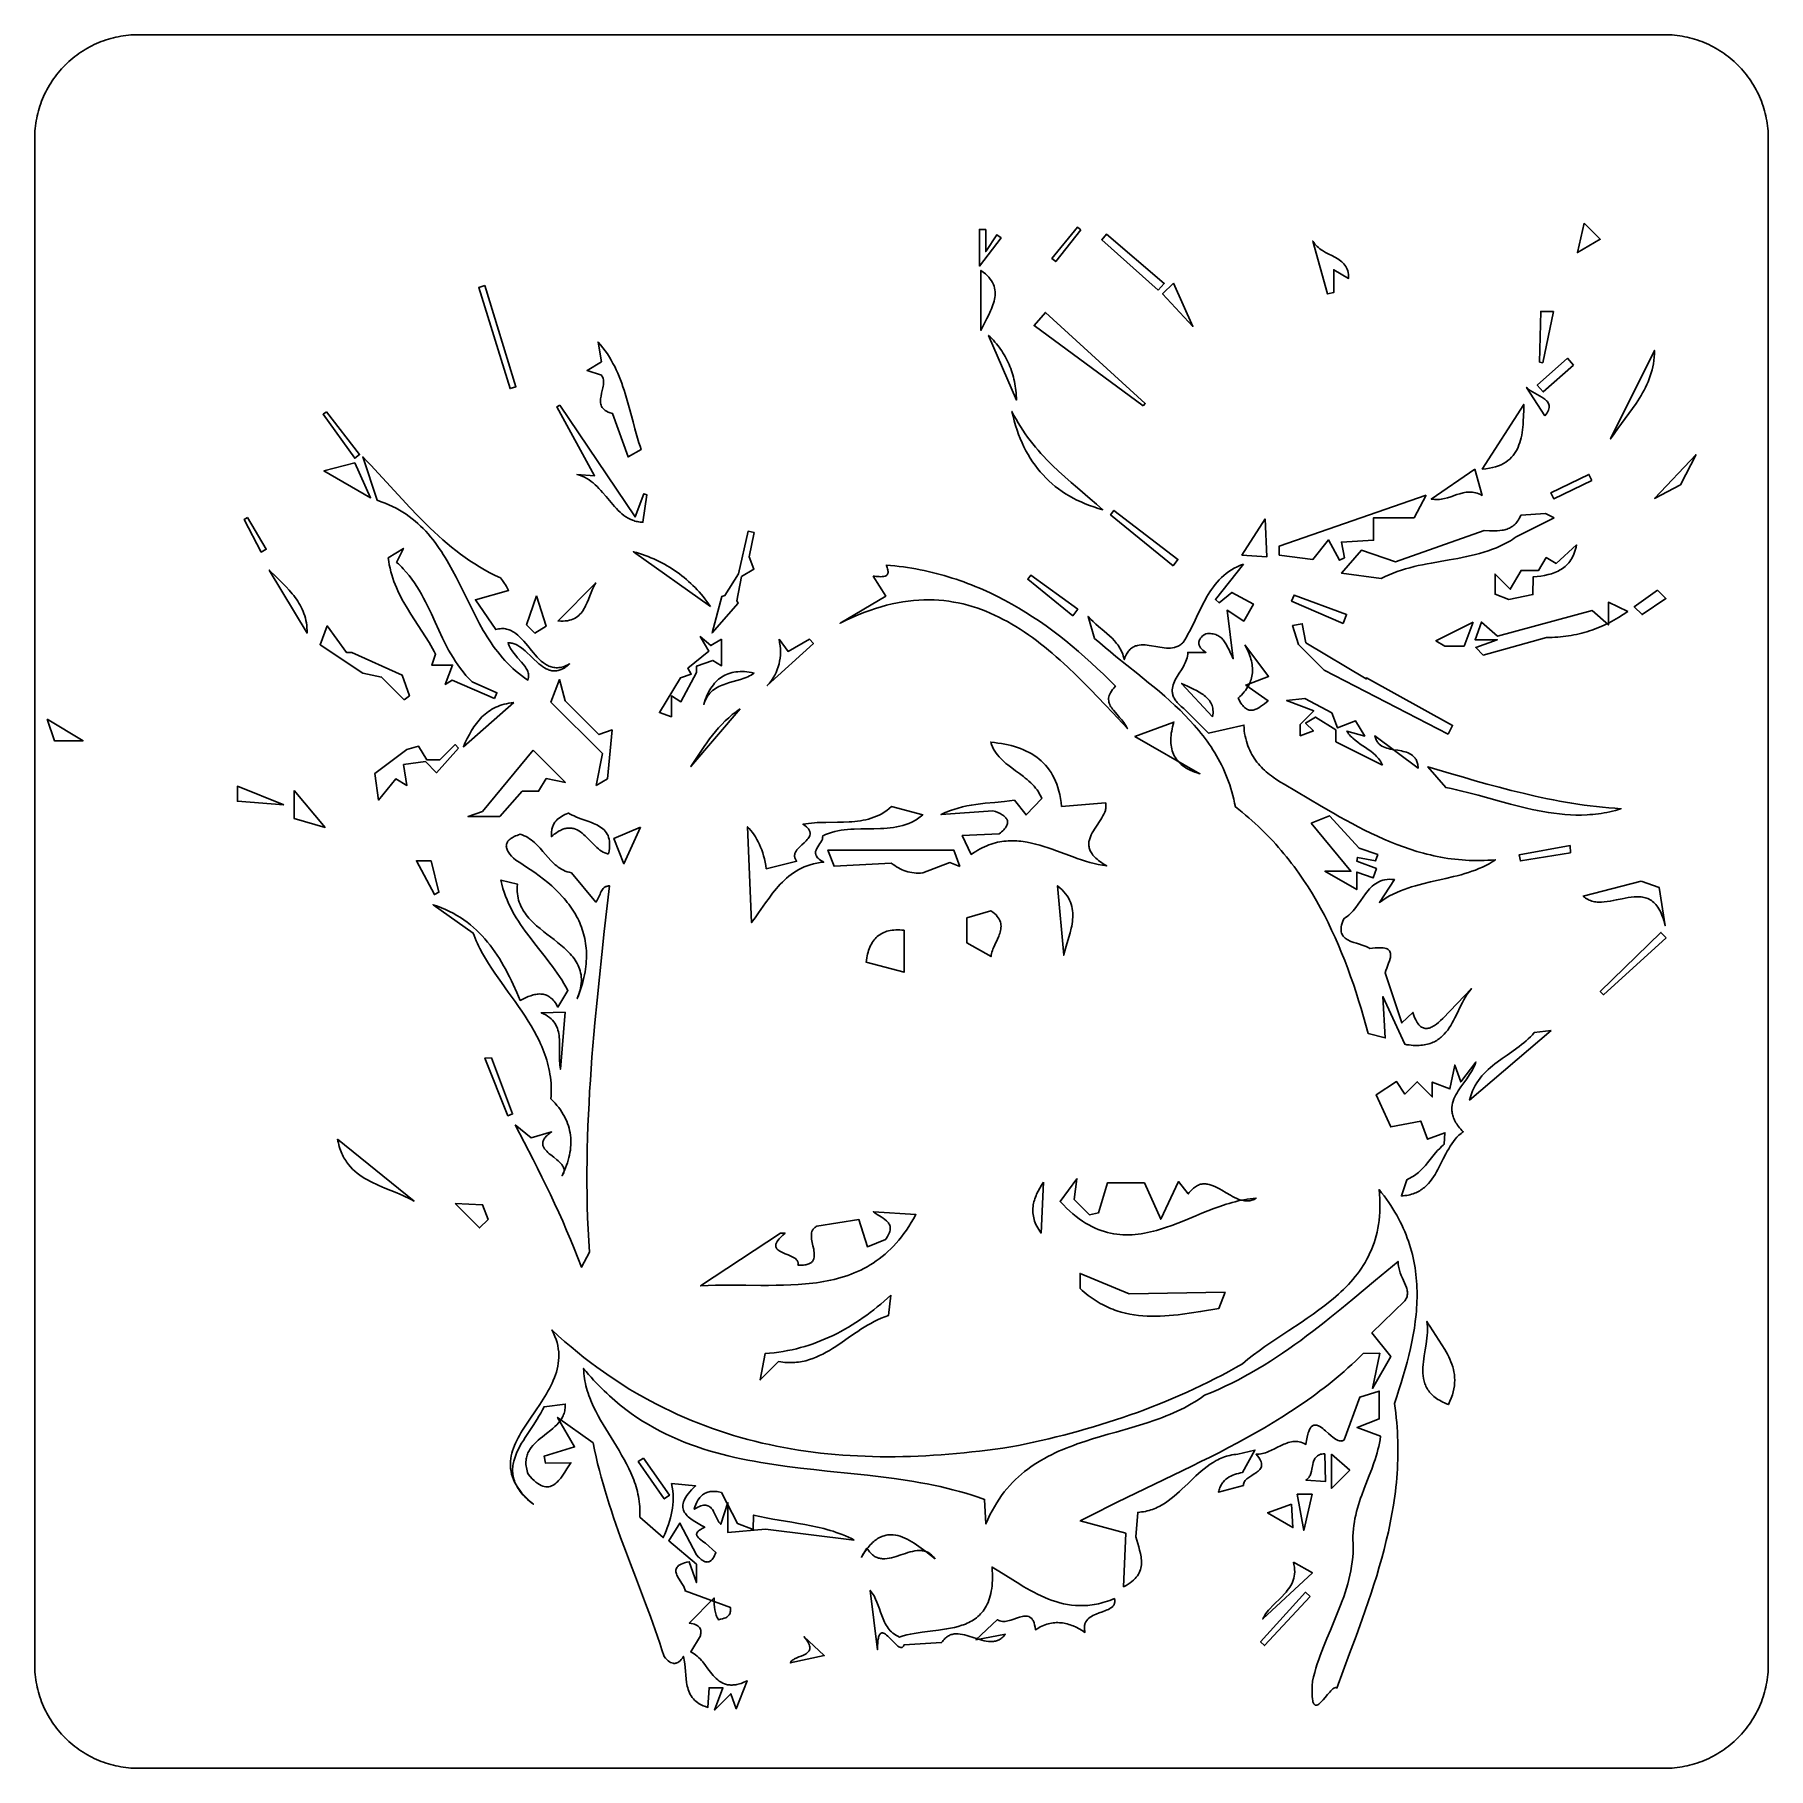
# Model space of a CAD drawing. Header units: metres. Extents: x 0 to 50, y 0 to 50.
import ezdxf

# ---------------------------------------------------------------- set-up
doc = ezdxf.new("R2010")
doc.units = ezdxf.units.M

msp = doc.modelspace()

# ---------------------------------------------------------------- linework, layer by layer
for points in [[(3, 0), (47, 0), (47, 0), (47.074492, 0.000924), (47.148761, 0.003687), (47.222779, 0.008277), (47.296513, 0.01468), (47.369934, 0.022884), (47.443009, 0.032877), (47.51571, 0.044646), (47.588004, 0.058177), (47.659861, 0.073458), (47.731251, 0.090477), (47.802143, 0.10922), (47.872505, 0.129676), (47.942308, 0.15183), (48.01152, 0.175671), (48.080111, 0.201186), (48.14805, 0.228361), (48.215307, 0.257185), (48.281849, 0.287645), (48.347648, 0.319727), (48.412671, 0.35342), (48.476889, 0.388709), (48.540271, 0.425584), (48.602785, 0.46403), (48.664402, 0.504035), (48.725089, 0.545587), (48.784818, 0.588672), (48.843556, 0.633279), (48.901274, 0.679394), (48.957939, 0.727004), (49.013523, 0.776097), (49.067994, 0.826659), (49.12132, 0.87868), (49.12132, 0.87868), (49.173341, 0.932006), (49.223903, 0.986477), (49.272996, 1.042061), (49.320606, 1.098726), (49.366721, 1.156444), (49.411328, 1.215182), (49.454413, 1.274911), (49.495965, 1.335598), (49.53597, 1.397215), (49.574416, 1.459729), (49.611291, 1.523111), (49.64658, 1.587329), (49.680273, 1.652352), (49.712355, 1.718151), (49.742815, 1.784693), (49.771639, 1.85195), (49.798814, 1.919889), (49.824329, 1.98848), (49.84817, 2.057692), (49.870324, 2.127495), (49.89078, 2.197857), (49.909523, 2.268749), (49.926542, 2.340139), (49.941823, 2.411996), (49.955354, 2.48429), (49.967123, 2.556991), (49.977116, 2.630066), (49.98532, 2.703487), (49.991723, 2.777221), (49.996313, 2.851239), (49.999076, 2.925508), (50, 3), (50, 47), (50, 47), (49.999076, 47.074492), (49.996313, 47.148761), (49.991723, 47.222779), (49.98532, 47.296513), (49.977116, 47.369934), (49.967123, 47.443009), (49.955354, 47.51571), (49.941823, 47.588004), (49.926542, 47.659861), (49.909523, 47.731251), (49.89078, 47.802143), (49.870324, 47.872505), (49.84817, 47.942308), (49.824329, 48.01152), (49.798814, 48.080111), (49.771639, 48.14805), (49.742815, 48.215307), (49.712355, 48.281849), (49.680273, 48.347648), (49.64658, 48.412671), (49.611291, 48.476889), (49.574416, 48.540271), (49.53597, 48.602785), (49.495965, 48.664402), (49.454413, 48.725089), (49.411328, 48.784818), (49.366721, 48.843556), (49.320606, 48.901274), (49.272996, 48.957939), (49.223903, 49.013523), (49.173341, 49.067994), (49.12132, 49.12132), (49.12132, 49.12132), (49.067994, 49.173341), (49.013523, 49.223903), (48.957939, 49.272996), (48.901274, 49.320606), (48.843556, 49.366721), (48.784818, 49.411328), (48.725089, 49.454413), (48.664402, 49.495965), (48.602785, 49.53597), (48.540271, 49.574416), (48.476889, 49.611291), (48.412671, 49.64658), (48.347648, 49.680273), (48.281849, 49.712355), (48.215307, 49.742815), (48.14805, 49.771639), (48.080111, 49.798814), (48.01152, 49.824329), (47.942308, 49.84817), (47.872505, 49.870324), (47.802143, 49.89078), (47.731251, 49.909523), (47.659861, 49.926542), (47.588004, 49.941823), (47.51571, 49.955354), (47.443009, 49.967123), (47.369934, 49.977116), (47.296513, 49.98532), (47.222779, 49.991723), (47.148761, 49.996313), (47.074492, 49.999076), (47, 50), (3, 50), (3, 50), (2.925508, 49.999076), (2.851239, 49.996313), (2.777221, 49.991723), (2.703487, 49.98532), (2.630066, 49.977116), (2.556991, 49.967123), (2.48429, 49.955354), (2.411996, 49.941823), (2.340139, 49.926542), (2.268749, 49.909523), (2.197857, 49.89078), (2.127495, 49.870324), (2.057692, 49.84817), (1.98848, 49.824329), (1.919889, 49.798814), (1.85195, 49.771639), (1.784693, 49.742815), (1.718151, 49.712355), (1.652352, 49.680273), (1.587329, 49.64658), (1.523111, 49.611291), (1.459729, 49.574416), (1.397215, 49.53597), (1.335598, 49.495965), (1.274911, 49.454413), (1.215182, 49.411328), (1.156444, 49.366721), (1.098726, 49.320606), (1.042061, 49.272996), (0.986477, 49.223903), (0.932006, 49.173341), (0.87868, 49.12132), (0.87868, 49.12132), (0.826659, 49.067994), (0.776097, 49.013523), (0.727004, 48.957939), (0.679394, 48.901274), (0.633279, 48.843556), (0.588672, 48.784818), (0.545587, 48.725089), (0.504035, 48.664402), (0.46403, 48.602785), (0.425584, 48.540271), (0.388709, 48.476889), (0.35342, 48.412671), (0.319727, 48.347648), (0.287645, 48.281849), (0.257185, 48.215307), (0.228361, 48.14805), (0.201186, 48.080111), (0.175671, 48.01152), (0.15183, 47.942308), (0.129676, 47.872505), (0.10922, 47.802143), (0.090477, 47.731251), (0.073458, 47.659861), (0.058177, 47.588004), (0.044646, 47.51571), (0.032877, 47.443009), (0.022884, 47.369934), (0.01468, 47.296513), (0.008277, 47.222779), (0.003687, 47.148761), (0.000924, 47.074492), (0, 47), (0, 3), (0, 3), (0.000924, 2.925508), (0.003687, 2.851239), (0.008277, 2.777221), (0.01468, 2.703487), (0.022884, 2.630066), (0.032877, 2.556991), (0.044646, 2.48429), (0.058177, 2.411996), (0.073458, 2.340139), (0.090477, 2.268749), (0.10922, 2.197857), (0.129676, 2.127495), (0.15183, 2.057692), (0.175671, 1.98848), (0.201186, 1.919889), (0.228361, 1.85195), (0.257185, 1.784694), (0.287645, 1.718151), (0.319727, 1.652352), (0.35342, 1.587329), (0.388709, 1.523111), (0.425584, 1.459729), (0.46403, 1.397215), (0.504035, 1.335598), (0.545587, 1.274911), (0.588672, 1.215182), (0.633279, 1.156444), (0.679394, 1.098726), (0.727004, 1.042061), (0.776097, 0.986477), (0.826659, 0.932006), (0.87868, 0.87868), (0.87868, 0.87868), (0.932006, 0.826659), (0.986477, 0.776097), (1.042061, 0.727004), (1.098726, 0.679394), (1.156444, 0.633279), (1.215182, 0.588672), (1.274911, 0.545587), (1.335598, 0.504035), (1.397215, 0.46403), (1.459729, 0.425584), (1.523111, 0.388709), (1.587329, 0.35342), (1.652352, 0.319727), (1.718151, 0.287645), (1.784693, 0.257185), (1.85195, 0.228361), (1.919889, 0.201186), (1.98848, 0.175671), (2.057692, 0.15183), (2.127495, 0.129676), (2.197857, 0.10922), (2.268749, 0.090477), (2.340139, 0.073458), (2.411996, 0.058177), (2.48429, 0.044646), (2.556991, 0.032877), (2.630066, 0.022884), (2.703487, 0.01468), (2.777221, 0.008277), (2.851239, 0.003687), (2.925508, 0.000924), (3, 0)], [(44.68662, 44.565974), (45.150719, 44.100052), (44.492352, 43.714773), (44.68662, 44.565974)], [(27.430623, 44.383544), (27.430623, 43.746245), (27.751514, 44.229471), (27.873857, 44.13909), (27.24925, 43.326679), (27.24925, 44.383544), (27.430623, 44.383544)], [(30.167612, 44.370589), (29.449359, 43.454442), (29.337634, 43.545828), (30.075127, 44.446349), (30.167612, 44.370589)], [(32.404389, 42.626752), (30.773259, 44.084819), (30.914895, 44.246465), (32.577165, 42.82504), (32.404389, 42.626752)], [(36.859834, 44.044966), (36.859834, 44.044966), (36.887535, 44.001972), (36.918027, 43.961957), (36.95106, 43.924683), (36.986386, 43.889912), (37.023754, 43.857408), (37.062914, 43.826933), (37.103617, 43.798249), (37.145612, 43.771119), (37.232483, 43.720571), (37.321529, 43.673391), (37.410751, 43.627679), (37.498151, 43.581535), (37.581732, 43.53306), (37.621466, 43.507355), (37.659495, 43.480355), (37.695571, 43.451823), (37.729443, 43.421521), (37.760861, 43.389212), (37.789576, 43.354658), (37.815339, 43.317622), (37.837898, 43.277867), (37.857005, 43.235155), (37.87241, 43.189248), (37.883863, 43.13991), (37.891114, 43.086903), (37.893914, 43.029989), (37.892013, 42.968932), (37.466593, 43.221186), (37.466593, 42.562689), (37.287192, 42.521044), (36.859834, 44.044966)], [(27.291684, 43.199988), (27.291684, 43.199988), (27.358578, 43.151358), (27.41862, 43.102211), (27.472064, 43.052563), (27.519162, 43.002433), (27.560168, 42.951835), (27.595336, 42.900788), (27.624917, 42.849307), (27.649166, 42.797409), (27.668335, 42.745111), (27.682677, 42.69243), (27.692447, 42.639381), (27.697896, 42.585983), (27.699278, 42.532252), (27.696846, 42.478204), (27.690854, 42.423855), (27.681554, 42.369223), (27.6692, 42.314325), (27.654045, 42.259176), (27.636342, 42.203794), (27.616344, 42.148196), (27.594304, 42.092397), (27.570475, 42.036415), (27.518465, 41.923968), (27.462338, 41.810987), (27.40412, 41.697605), (27.345836, 41.583958), (27.28951, 41.470176), (27.291684, 43.199988)], [(12.983881, 42.764296), (13.87933, 39.847397), (13.710513, 39.794917), (12.809497, 42.710107), (12.983881, 42.764296)], [(32.840111, 42.83434), (33.404146, 41.585377), (32.530226, 42.523237), (32.840111, 42.83434)], [(43.806235, 42.016433), (43.494596, 40.537837), (43.401851, 40.5595), (43.436442, 42.016433), (43.806235, 42.016433)], [(31.970873, 39.293261), (28.822683, 41.611905), (29.155811, 41.989495), (32.03147, 39.358431), (31.970873, 39.293261)], [(16.250547, 41.133591), (16.250547, 41.133591), (16.322675, 41.05021), (16.390875, 40.965212), (16.455324, 40.878669), (16.5162, 40.790658), (16.57368, 40.701252), (16.627942, 40.610528), (16.679164, 40.518559), (16.727523, 40.425421), (16.773198, 40.331188), (16.816366, 40.235935), (16.857204, 40.139738), (16.89589, 40.042671), (16.932603, 39.944808), (16.967519, 39.846226), (17.000817, 39.746998), (17.032674, 39.647199), (17.092776, 39.44619), (17.149247, 39.243797), (17.256984, 38.837255), (17.311092, 38.634304), (17.367256, 38.432365), (17.426898, 38.232037), (17.458467, 38.132664), (17.491438, 38.033918), (17.116251, 37.823967), (16.660331, 39.079041), (16.660331, 39.079041), (16.598459, 39.096346), (16.544013, 39.116129), (16.496586, 39.138251), (16.455773, 39.162574), (16.421168, 39.18896), (16.392364, 39.21727), (16.368955, 39.247365), (16.350536, 39.279109), (16.336699, 39.312361), (16.327038, 39.346984), (16.321148, 39.38284), (16.318623, 39.41979), (16.319056, 39.457695), (16.322041, 39.496418), (16.327171, 39.53582), (16.334042, 39.575762), (16.351377, 39.656715), (16.370798, 39.738171), (16.389055, 39.819021), (16.396731, 39.858874), (16.402898, 39.89816), (16.407149, 39.936742), (16.409078, 39.974481), (16.40828, 40.011238), (16.404347, 40.046876), (16.396874, 40.081256), (16.385454, 40.114239), (16.369682, 40.145687), (16.349152, 40.175463), (15.931086, 40.315458), (16.347293, 40.566164), (16.250547, 41.133591)], [(27.51066, 41.327891), (27.51066, 41.327891), (27.558537, 41.280831), (27.604982, 41.23305), (27.649992, 41.184547), (27.693565, 41.135322), (27.735696, 41.085373), (27.776383, 41.034698), (27.815622, 40.983298), (27.853412, 40.931171), (27.889748, 40.878315), (27.924628, 40.824729), (27.958048, 40.770414), (27.990006, 40.715366), (28.020498, 40.659586), (28.049522, 40.603072), (28.077075, 40.545823), (28.103152, 40.487838), (28.127752, 40.429115), (28.150871, 40.369655), (28.172507, 40.309455), (28.192655, 40.248514), (28.211314, 40.186832), (28.228479, 40.124407), (28.244149, 40.061239), (28.258319, 39.997325), (28.270988, 39.932665), (28.282151, 39.867258), (28.291806, 39.801103), (28.29995, 39.734199), (28.306579, 39.666544), (28.311691, 39.598137), (28.315283, 39.528978), (28.317351, 39.459065), (27.51066, 41.327891)], [(44.382126, 40.46389), (43.510253, 39.695529), (43.336121, 39.894165), (44.204739, 40.665893), (44.382126, 40.46389)], [(46.713567, 40.895104), (46.713567, 40.895104), (46.712612, 40.796005), (46.707364, 40.699062), (46.698003, 40.604182), (46.68471, 40.511276), (46.667668, 40.420253), (46.647057, 40.331021), (46.623058, 40.243489), (46.595854, 40.157567), (46.565625, 40.073163), (46.532552, 39.990186), (46.496817, 39.908546), (46.458601, 39.82815), (46.418086, 39.74891), (46.375452, 39.670732), (46.330882, 39.593527), (46.284555, 39.517203), (46.236655, 39.44167), (46.187361, 39.366835), (46.08532, 39.2189), (45.979883, 39.07267), (45.8725, 38.927417), (45.76462, 38.782413), (45.657696, 38.63693), (45.553177, 38.49024), (45.452514, 38.341614), (46.713567, 40.895104)], [(43.558172, 39.007161), (43.028239, 39.82686), (43.028239, 39.82686), (43.05119, 39.803471), (43.076599, 39.781047), (43.104178, 39.759478), (43.133641, 39.738653), (43.197071, 39.69879), (43.264592, 39.660572), (43.402723, 39.585519), (43.468741, 39.546908), (43.529666, 39.506392), (43.557501, 39.485142), (43.583201, 39.463083), (43.60648, 39.440104), (43.627051, 39.416093), (43.644626, 39.390941), (43.658919, 39.364535), (43.669642, 39.336766), (43.676509, 39.307522), (43.679233, 39.276692), (43.677526, 39.244165), (43.671102, 39.209831), (43.659673, 39.173578), (43.642952, 39.135295), (43.620654, 39.094872), (43.592489, 39.052198), (43.558172, 39.007161)], [(8.41543, 39.125684), (9.372541, 37.890321), (9.23187, 37.783777), (8.316651, 39.052301), (8.41543, 39.125684)], [(15.142138, 39.315633), (17.315491, 36.09084), (17.567431, 36.762077), (17.653083, 36.733351), (17.540268, 35.937392), (17.540268, 35.937392), (17.500177, 35.939476), (17.461028, 35.943164), (17.422792, 35.948408), (17.385437, 35.955161), (17.348936, 35.963375), (17.313259, 35.973001), (17.278375, 35.983993), (17.244255, 35.996303), (17.178189, 36.024683), (17.114825, 36.057759), (17.053926, 36.09515), (16.995255, 36.136473), (16.938575, 36.181345), (16.883649, 36.229384), (16.830241, 36.280209), (16.778113, 36.333437), (16.72703, 36.388686), (16.676753, 36.445572), (16.577675, 36.562732), (16.478984, 36.681859), (16.378787, 36.799894), (16.32753, 36.857547), (16.275187, 36.91378), (16.22152, 36.968211), (16.166292, 37.020459), (16.109267, 37.070139), (16.050207, 37.116872), (15.988877, 37.160273), (15.925038, 37.199961), (15.858455, 37.235554), (15.78889, 37.266669), (15.716107, 37.292925), (15.678434, 37.304111), (15.639869, 37.313938), (16.147734, 37.280374), (15.059296, 39.264156), (15.142138, 39.315633)], [(28.185065, 39.132129), (28.185065, 39.132129), (28.242431, 39.019015), (28.302374, 38.908489), (28.364794, 38.800449), (28.429593, 38.694797), (28.496669, 38.591432), (28.565924, 38.490254), (28.637257, 38.391162), (28.71057, 38.294058), (28.785761, 38.19884), (28.862733, 38.105408), (28.941384, 38.013663), (29.021616, 37.923505), (29.103327, 37.834833), (29.18642, 37.747547), (29.270794, 37.661547), (29.356349, 37.576733), (29.530605, 37.410263), (29.708389, 37.247336), (29.888905, 37.087151), (30.071355, 36.928907), (30.438867, 36.615042), (30.622333, 36.457818), (30.804542, 36.299333), (30.804542, 36.299333), (30.672562, 36.33754), (30.543843, 36.37902), (30.418381, 36.42377), (30.296175, 36.471789), (30.177221, 36.523073), (30.061516, 36.577619), (29.949059, 36.635425), (29.839846, 36.696488), (29.733875, 36.760806), (29.631143, 36.828375), (29.531647, 36.899194), (29.435384, 36.973258), (29.342353, 37.050567), (29.25255, 37.131116), (29.165973, 37.214903), (29.082618, 37.301926), (29.002483, 37.392182), (28.925567, 37.485668), (28.851864, 37.582382), (28.781375, 37.68232), (28.714094, 37.78548), (28.65002, 37.89186), (28.589151, 38.001456), (28.531482, 38.114267), (28.477013, 38.230288), (28.425739, 38.349519), (28.377659, 38.471955), (28.33277, 38.597594), (28.291068, 38.726434), (28.252552, 38.858471), (28.217219, 38.993704), (28.185065, 39.132129)], [(42.946654, 39.336064), (42.946654, 39.336064), (42.944607, 39.169121), (42.940585, 39.003415), (42.932931, 38.840117), (42.927224, 38.759736), (42.919987, 38.680396), (42.911015, 38.602244), (42.900098, 38.525425), (42.887031, 38.450085), (42.871607, 38.376372), (42.853617, 38.304431), (42.832855, 38.23441), (42.809115, 38.166453), (42.782188, 38.100708), (42.751869, 38.037321), (42.717949, 37.976438), (42.680221, 37.918205), (42.638479, 37.862769), (42.592516, 37.810277), (42.542124, 37.760874), (42.487096, 37.714707), (42.427225, 37.671922), (42.362304, 37.632665), (42.292127, 37.597084), (42.216485, 37.565323), (42.135172, 37.537531), (42.04798, 37.513852), (41.954704, 37.494433), (41.855134, 37.47942), (41.749065, 37.468961), (42.946654, 39.336064)], [(9.233411, 37.652504), (9.687897, 36.646118), (8.341244, 37.418747), (9.233411, 37.652504)], [(9.461507, 37.821033), (9.461507, 37.821033), (9.577703, 37.702323), (9.692917, 37.582518), (9.921, 37.340314), (10.146945, 37.0958), (10.371945, 36.850354), (10.597191, 36.605356), (10.823875, 36.362184), (11.053186, 36.122217), (11.1692, 36.003866), (11.286317, 35.886833), (11.404688, 35.771292), (11.524459, 35.657413), (11.645782, 35.545369), (11.768804, 35.435334), (11.893674, 35.327478), (12.020541, 35.221975), (12.149555, 35.118997), (12.280863, 35.018716), (12.414616, 34.921304), (12.550961, 34.826934), (12.690048, 34.735778), (12.832026, 34.648009), (12.977043, 34.563799), (13.125249, 34.48332), (13.276793, 34.406745), (13.431822, 34.334246), (13.431822, 34.334246), (13.488797, 34.258747), (13.549535, 34.175906), (13.580264, 34.130428), (13.610672, 34.081549), (13.640339, 34.028747), (13.668843, 33.971501), (12.709848, 33.70096), (13.296468, 32.840628), (13.296468, 32.840628), (13.339348, 32.852665), (13.381189, 32.861674), (13.422025, 32.867759), (13.461893, 32.871024), (13.500828, 32.871573), (13.538866, 32.869511), (13.576042, 32.864942), (13.612392, 32.85797), (13.647951, 32.8487), (13.682755, 32.837236), (13.71684, 32.823682), (13.75024, 32.808143), (13.782992, 32.790723), (13.815131, 32.771525), (13.846692, 32.750656), (13.877712, 32.728218), (13.938267, 32.679055), (13.997081, 32.624871), (14.054438, 32.566501), (14.110623, 32.504778), (14.165919, 32.440538), (14.220612, 32.374615), (14.329323, 32.241058), (14.383909, 32.175093), (14.43903, 32.110783), (14.494968, 32.048962), (14.552007, 31.990465), (14.610434, 31.936126), (14.670531, 31.88678), (14.701294, 31.864241), (14.732583, 31.843262), (14.764431, 31.823949), (14.796874, 31.806406), (14.829948, 31.790736), (14.863689, 31.777045), (14.898131, 31.765437), (14.933311, 31.756016), (14.969265, 31.748886), (15.006027, 31.744152), (15.043633, 31.741918), (15.082118, 31.742288), (15.121519, 31.745366), (15.161871, 31.751257), (15.203209, 31.760066), (15.245569, 31.771896), (15.288986, 31.786852), (15.333496, 31.805038), (15.379134, 31.826559), (15.425937, 31.851518), (15.425937, 31.851518), (15.390454, 31.820391), (15.355537, 31.792132), (15.321169, 31.766666), (15.287336, 31.743915), (15.254021, 31.723804), (15.221211, 31.706255), (15.188889, 31.691194), (15.157041, 31.678542), (15.12565, 31.668225), (15.094701, 31.660165), (15.064179, 31.654286), (15.034069, 31.650512), (15.004355, 31.648766), (14.975023, 31.648972), (14.946055, 31.651054), (14.917438, 31.654935), (14.889156, 31.660539), (14.861193, 31.66779), (14.833535, 31.676611), (14.806165, 31.686925), (14.75223, 31.71173), (14.699266, 31.741594), (14.647149, 31.775905), (14.595758, 31.814052), (14.544969, 31.855425), (14.494658, 31.899413), (14.394984, 31.992789), (14.295753, 32.08929), (14.19598, 32.184031), (14.145584, 32.229213), (14.094684, 32.272121), (14.043157, 32.312146), (13.990881, 32.348675), (13.937732, 32.381097), (13.883588, 32.408803), (13.828326, 32.43118), (13.800237, 32.440179), (13.771822, 32.447617), (13.743067, 32.453418), (13.713955, 32.457505), (13.684471, 32.459801), (13.654601, 32.460231), (13.654601, 32.460231), (13.668599, 32.418665), (13.684884, 32.378392), (13.70325, 32.339332), (13.723495, 32.301409), (13.745414, 32.264545), (13.768804, 32.228663), (13.819179, 32.15953), (13.872989, 32.093389), (13.928603, 32.029619), (14.038718, 31.906704), (14.089958, 31.846316), (14.136476, 31.785813), (14.157456, 31.755324), (14.176643, 31.724573), (14.193835, 31.693482), (14.208827, 31.661974), (14.221416, 31.62997), (14.231397, 31.597394), (14.238567, 31.564168), (14.242722, 31.530213), (14.243657, 31.495452), (14.24117, 31.459808), (14.235056, 31.423203), (14.225111, 31.385558), (14.225111, 31.385558), (14.131747, 31.448389), (14.04158, 31.513679), (13.954495, 31.581337), (13.870376, 31.651272), (13.789107, 31.723394), (13.710574, 31.79761), (13.634659, 31.87383), (13.561248, 31.951964), (13.490225, 32.031919), (13.421474, 32.113605), (13.354879, 32.196931), (13.290325, 32.281806), (13.227696, 32.368138), (13.166876, 32.455837), (13.10775, 32.544812), (13.050203, 32.634971), (12.994117, 32.726224), (12.939379, 32.818479), (12.833479, 33.005634), (12.731579, 33.195705), (12.632752, 33.387966), (12.536073, 33.581688), (12.440617, 33.776142), (12.249672, 34.164335), (12.152332, 34.356616), (12.052514, 34.546717), (11.949292, 34.733908), (11.896115, 34.826185), (11.84174, 34.917462), (11.786052, 35.007647), (11.728934, 35.09665), (11.670271, 35.184379), (11.609948, 35.270743), (11.547848, 35.355652), (11.483856, 35.439014), (11.417856, 35.520738), (11.349734, 35.600734), (11.279372, 35.678909), (11.206655, 35.755174), (11.131468, 35.829437), (11.053695, 35.901606), (10.97322, 35.971592), (10.889928, 36.039303), (10.803703, 36.104648), (10.714429, 36.167535), (10.62199, 36.227874), (10.526272, 36.285574), (10.427158, 36.340544), (10.324532, 36.392692), (10.218279, 36.441928), (10.108284, 36.488161), (9.99443, 36.531299), (9.876602, 36.571252), (9.461507, 37.821033)], [(47.921697, 37.893481), (47.465221, 37.016223), (46.721134, 36.625994), (47.921697, 37.893481)], [(41.533621, 37.472127), (41.745628, 36.711372), (41.745628, 36.711372), (41.69779, 36.737769), (41.650423, 36.759589), (41.603493, 36.777099), (41.556965, 36.790565), (41.510805, 36.800254), (41.464978, 36.806433), (41.419449, 36.809368), (41.374184, 36.809325), (41.329148, 36.806572), (41.284306, 36.801374), (41.239624, 36.793998), (41.195067, 36.784712), (41.106189, 36.76147), (41.017395, 36.733782), (40.83895, 36.673596), (40.748744, 36.645362), (40.657514, 36.621211), (40.611428, 36.611333), (40.564981, 36.603275), (40.51814, 36.597304), (40.470869, 36.593687), (40.423134, 36.592689), (40.3749, 36.594578), (40.326132, 36.59962), (40.276797, 36.608081), (41.533621, 37.472127)], [(44.910128, 37.138261), (43.810194, 36.616873), (43.728334, 36.789995), (44.824935, 37.318771), (44.910128, 37.138261)], [(40.130958, 36.721153), (39.784136, 36.068308), (38.615288, 36.068308), (38.615288, 35.416694), (37.686079, 35.363891), (37.773143, 34.915935), (37.632381, 34.842014), (37.319771, 35.43046), (36.865069, 34.864139), (35.894694, 34.992268), (35.894694, 35.252469), (40.130958, 36.721153)], [(6.136215, 36.072154), (6.678652, 35.160719), (6.534914, 35.077037), (6.039867, 36.013607), (6.136215, 36.072154)], [(32.832384, 34.684299), (31.029766, 36.154712), (31.126926, 36.280426), (32.974074, 34.867784), (32.832384, 34.684299)], [(35.485466, 36.040452), (35.53707, 34.945109), (34.818145, 34.992593), (35.485466, 36.040452)], [(43.823739, 36.062254), (42.729136, 35.513663), (42.729136, 35.513663), (42.674456, 35.476472), (42.619223, 35.440792), (42.563455, 35.406578), (42.507169, 35.373786), (42.393111, 35.312287), (42.27719, 35.255937), (42.159544, 35.204376), (42.040311, 35.157246), (41.919631, 35.114189), (41.797643, 35.074844), (41.674485, 35.038854), (41.550296, 35.00586), (41.425215, 34.975503), (41.299381, 34.947424), (41.172932, 34.921264), (41.046008, 34.896666), (40.791288, 34.850714), (40.536332, 34.806701), (40.28225, 34.761754), (40.155885, 34.738034), (40.030154, 34.713004), (39.905197, 34.686306), (39.781153, 34.657581), (39.658161, 34.62647), (39.536359, 34.592614), (39.415886, 34.555655), (39.296881, 34.515233), (39.179483, 34.470991), (39.063831, 34.422569), (38.950064, 34.369608), (38.83832, 34.31175), (37.69025, 34.464788), (38.267976, 35.133128), (39.249324, 34.794218), (41.800223, 35.697125), (41.800223, 35.697125), (41.953661, 35.691703), (42.030158, 35.689521), (42.106101, 35.68892), (42.181187, 35.690819), (42.255113, 35.696141), (42.327575, 35.705805), (42.363163, 35.712553), (42.39827, 35.720732), (42.43286, 35.730457), (42.466895, 35.741844), (42.500335, 35.755006), (42.533144, 35.77006), (42.565284, 35.78712), (42.596716, 35.806302), (42.627403, 35.82772), (42.657307, 35.85149), (42.686389, 35.877727), (42.714613, 35.906545), (42.741939, 35.938061), (42.76833, 35.972389), (42.793748, 36.009643), (42.818155, 36.04994), (42.841513, 36.093395), (42.863785, 36.140121), (43.572815, 36.189698), (43.823739, 36.062254)], [(20.748849, 35.637506), (20.608378, 34.945215), (20.744788, 34.584175), (20.387307, 34.368844), (20.246332, 33.674066), (20.287911, 33.604496), (19.537839, 32.743904), (19.815584, 33.794402), (19.907334, 33.827562), (20.301471, 34.450953), (20.573559, 35.676179), (20.748849, 35.637506)], [(13.259119, 30.852514), (12.041343, 31.380951), (11.839837, 31.259572), (12.051448, 31.819647), (11.451667, 31.819647), (11.562443, 32.128721), (11.562443, 32.128721), (11.517397, 32.214922), (11.470753, 32.300223), (11.422686, 32.38472), (11.373373, 32.468507), (11.271704, 32.634329), (11.167151, 32.798447), (10.955002, 33.124599), (10.850212, 33.288147), (10.748149, 33.45302), (10.650216, 33.619975), (10.603237, 33.704469), (10.557816, 33.789768), (10.514129, 33.875966), (10.472352, 33.963158), (10.432659, 34.051438), (10.395226, 34.140901), (10.360229, 34.231641), (10.327842, 34.323754), (10.298241, 34.417334), (10.271602, 34.512476), (10.2481, 34.609274), (10.227911, 34.707822), (10.211208, 34.808217), (10.198169, 34.910551), (10.633754, 35.185326), (10.440149, 34.778404), (10.440149, 34.778404), (10.489684, 34.733813), (10.537827, 34.688351), (10.58462, 34.642046), (10.630108, 34.594928), (10.717343, 34.49836), (10.799879, 34.398871), (10.878064, 34.296686), (10.952248, 34.19203), (11.022779, 34.085126), (11.090006, 33.976199), (11.154277, 33.865475), (11.215941, 33.753176), (11.275346, 33.639529), (11.332842, 33.524757), (11.388776, 33.409084), (11.443497, 33.292736), (11.550697, 33.05891), (11.657229, 32.825075), (11.765883, 32.593026), (11.821877, 32.478234), (11.879447, 32.364561), (11.938942, 32.252233), (12.000711, 32.141474), (12.065101, 32.032509), (12.132462, 31.925562), (12.203143, 31.820857), (12.277491, 31.71862), (12.355856, 31.619074), (12.438586, 31.522444), (12.52603, 31.428955), (12.571629, 31.383458), (12.618536, 31.338831), (13.332913, 31.022745), (13.259119, 30.852514)], [(19.489173, 33.51007), (17.267823, 35.088046), (17.267823, 35.088046), (17.355096, 35.062724), (17.441218, 35.035855), (17.526189, 35.007437), (17.610008, 34.977471), (17.692676, 34.945957), (17.774192, 34.912894), (17.854556, 34.878285), (17.933769, 34.842127), (18.01183, 34.804421), (18.088739, 34.765167), (18.164496, 34.724366), (18.239101, 34.682017), (18.312554, 34.63812), (18.384855, 34.592676), (18.456004, 34.545684), (18.526, 34.497144), (18.594844, 34.447057), (18.662535, 34.395422), (18.729074, 34.34224), (18.794461, 34.28751), (18.858695, 34.231233), (18.921776, 34.173409), (18.983704, 34.114037), (19.04448, 34.053119), (19.104103, 33.990652), (19.162572, 33.926639), (19.219889, 33.861079), (19.276052, 33.793971), (19.331063, 33.725316), (19.38492, 33.655115), (19.437623, 33.583366), (19.489173, 33.51007)], [(44.466641, 35.28488), (44.466641, 35.28488), (44.453578, 35.220181), (44.438267, 35.158569), (44.420765, 35.099967), (44.401129, 35.044297), (44.379416, 34.99148), (44.355684, 34.941438), (44.329989, 34.894095), (44.302389, 34.849372), (44.27294, 34.807191), (44.241699, 34.767475), (44.208724, 34.730145), (44.174072, 34.695124), (44.137799, 34.662334), (44.099963, 34.631696), (44.060621, 34.603134), (44.01983, 34.576569), (43.977646, 34.551923), (43.934127, 34.529119), (43.889331, 34.508078), (43.843313, 34.488724), (43.796131, 34.470977), (43.747843, 34.45476), (43.698505, 34.439996), (43.648174, 34.426606), (43.544761, 34.403638), (43.438063, 34.385233), (43.328534, 34.370768), (43.216631, 34.359621), (43.210441, 33.853011), (42.514575, 33.710704), (42.121832, 33.86026), (42.121832, 34.441678), (42.558178, 34.003617), (42.867934, 34.550929), (43.373305, 34.550929), (43.594153, 34.920456), (43.880043, 34.748248), (44.466641, 35.28488)], [(6.767385, 34.559176), (6.767385, 34.559176), (6.962714, 34.367208), (7.060564, 34.271346), (7.157201, 34.174761), (7.251622, 34.076851), (7.342827, 33.977013), (7.429813, 33.874643), (7.471411, 33.822321), (7.511578, 33.769139), (7.55019, 33.715024), (7.58712, 33.659898), (7.622244, 33.603688), (7.655437, 33.546318), (7.686573, 33.487712), (7.715526, 33.427794), (7.742173, 33.366491), (7.766387, 33.303725), (7.788043, 33.239423), (7.807016, 33.173508), (7.82318, 33.105905), (7.836412, 33.036539), (7.846584, 32.965335), (7.853572, 32.892216), (7.857251, 32.817108), (7.857495, 32.739936), (6.767385, 34.559176)], [(24.558869, 34.703123), (24.558869, 34.703123), (24.683592, 34.692011), (24.807504, 34.679188), (24.930612, 34.66467), (25.052922, 34.648472), (25.174441, 34.630611), (25.295174, 34.611102), (25.415128, 34.589962), (25.53431, 34.567207), (25.652725, 34.542851), (25.77038, 34.516912), (25.887281, 34.489405), (26.003434, 34.460347), (26.118847, 34.429752), (26.233524, 34.397638), (26.347472, 34.364019), (26.460699, 34.328912), (26.573209, 34.292333), (26.685009, 34.254298), (26.796106, 34.214823), (26.906506, 34.173923), (27.016214, 34.131614), (27.125239, 34.087913), (27.233584, 34.042836), (27.341258, 33.996397), (27.554615, 33.899503), (27.765358, 33.797356), (27.97354, 33.690086), (28.179209, 33.577819), (28.382417, 33.460683), (28.583214, 33.338805), (28.781649, 33.212312), (28.977774, 33.081333), (29.171639, 32.945995), (29.363294, 32.806425), (29.552789, 32.66275), (29.740175, 32.515099), (29.925502, 32.363597), (30.10882, 32.208374), (30.29018, 32.049556), (30.469632, 31.887271), (30.647227, 31.721646), (30.823014, 31.552809), (30.997044, 31.380887), (31.169368, 31.206008), (31.169368, 31.206008), (31.124651, 31.157095), (31.086308, 31.110036), (31.054061, 31.064715), (31.027631, 31.021016), (31.006737, 30.978824), (30.991101, 30.938023), (30.980443, 30.898498), (30.974483, 30.860132), (30.972942, 30.82281), (30.975541, 30.786416), (30.981999, 30.750834), (30.992039, 30.715949), (31.005379, 30.681646), (31.021741, 30.647807), (31.040846, 30.614319), (31.062413, 30.581064), (31.086163, 30.547927), (31.111817, 30.514793), (31.16772, 30.448069), (31.290074, 30.309561), (31.352055, 30.235925), (31.382268, 30.197606), (31.41159, 30.158133), (31.439742, 30.11739), (31.466445, 30.07526), (31.491418, 30.031629), (31.514383, 29.986381), (31.514383, 29.986381), (31.090331, 30.443637), (30.877599, 30.670819), (30.664028, 30.895942), (30.449343, 31.118183), (30.23327, 31.336721), (30.015533, 31.550735), (29.795857, 31.759401), (29.685206, 31.861473), (29.573967, 31.961899), (29.462106, 32.060578), (29.349587, 32.157407), (29.236378, 32.252283), (29.122443, 32.345103), (29.007748, 32.435765), (28.892258, 32.524165), (28.77594, 32.610202), (28.658759, 32.693772), (28.54068, 32.774773), (28.421669, 32.853101), (28.301692, 32.928655), (28.180714, 33.001332), (28.0587, 33.071028), (27.935618, 33.137641), (27.811431, 33.201069), (27.686105, 33.261208), (27.559607, 33.317956), (27.431902, 33.37121), (27.302955, 33.420868), (27.172733, 33.466827), (27.041199, 33.508983), (26.908321, 33.547235), (26.774064, 33.58148), (26.638393, 33.611614), (26.501275, 33.637536), (26.362673, 33.659142), (26.222556, 33.676329), (26.080886, 33.688996), (25.937632, 33.697039), (25.792757, 33.700355), (25.646228, 33.698842), (25.49801, 33.692398), (25.348068, 33.680918), (25.196369, 33.664301), (25.042879, 33.642445), (24.887561, 33.615245), (24.730383, 33.5826), (24.57131, 33.544407), (24.410307, 33.500562), (24.24734, 33.450965), (24.082375, 33.39551), (23.915377, 33.334097), (23.746311, 33.266621), (23.575144, 33.192982), (23.401842, 33.113074), (23.226368, 33.026797), (24.54458, 33.80615), (24.184805, 34.380684), (24.184805, 34.380684), (24.226079, 34.379346), (24.269549, 34.376482), (24.359146, 34.369939), (24.40331, 34.368143), (24.445743, 34.368585), (24.485463, 34.372206), (24.521487, 34.379947), (24.537807, 34.385657), (24.552835, 34.392749), (24.566449, 34.401342), (24.578525, 34.411553), (24.588942, 34.423501), (24.597575, 34.437301), (24.604304, 34.453073), (24.609004, 34.470933), (24.611553, 34.490999), (24.611829, 34.51339), (24.609709, 34.538222), (24.60507, 34.565613), (24.597789, 34.595681), (24.587744, 34.628544), (24.574811, 34.664319), (24.558869, 34.703123)], [(34.868053, 34.732142), (34.055001, 33.711861), (34.161368, 33.615972), (34.525468, 33.914364), (35.15034, 33.57979), (34.87102, 33.087736), (34.391455, 33.401284), (34.56718, 32.003495), (34.56718, 32.003495), (34.532674, 32.07072), (34.500202, 32.138637), (34.437888, 32.273419), (34.406311, 32.338721), (34.373296, 32.401589), (34.337976, 32.461242), (34.299483, 32.516898), (34.278775, 32.542983), (34.256948, 32.567776), (34.233894, 32.59118), (34.209504, 32.613095), (34.18367, 32.633426), (34.156283, 32.652074), (34.127234, 32.668941), (34.096416, 32.683931), (34.06372, 32.696944), (34.029036, 32.707885), (33.992258, 32.716654), (33.953276, 32.723154), (33.911981, 32.727288), (33.868266, 32.728958), (33.822021, 32.728067), (33.773139, 32.724516), (33.773139, 32.724516), (33.726291, 32.691353), (33.685697, 32.658069), (33.651367, 32.62467), (33.623307, 32.591165), (33.601526, 32.557563), (33.586033, 32.523871), (33.580646, 32.506994), (33.576834, 32.490098), (33.574599, 32.473184), (33.57394, 32.456252), (33.574859, 32.439303), (33.577356, 32.42234), (33.581434, 32.405362), (33.587093, 32.388371), (33.603157, 32.354354), (33.625556, 32.320295), (33.6543, 32.286205), (33.689396, 32.252089), (33.730852, 32.217958), (33.778676, 32.183818), (33.255981, 32.181428), (33.255981, 32.181428), (33.25458, 32.129742), (33.248048, 32.078634), (33.236885, 32.028055), (33.221589, 31.977956), (33.202659, 31.928286), (33.180594, 31.878997), (33.155892, 31.83004), (33.129052, 31.781364), (33.070954, 31.684659), (33.010289, 31.588488), (32.951048, 31.492454), (32.923208, 31.444365), (32.89722, 31.396162), (32.873583, 31.347796), (32.852796, 31.299216), (32.835356, 31.250375), (32.821764, 31.201221), (32.812518, 31.151706), (32.808116, 31.101781), (32.809058, 31.051395), (32.811688, 31.026014), (32.815841, 31.0005), (32.821579, 30.974846), (32.828965, 30.949045), (32.838061, 30.923093), (32.848929, 30.896982), (32.861632, 30.870707), (32.876231, 30.844261), (32.89279, 30.817639), (32.91137, 30.790833), (32.932034, 30.763838), (32.954845, 30.736647), (32.979864, 30.709255), (33.007154, 30.681655), (33.068796, 30.625808), (33.14027, 30.569055), (33.858684, 29.858054), (34.873511, 30.085881), (34.873511, 30.085881), (34.878522, 30.003967), (34.88643, 29.924298), (34.897147, 29.846835), (34.910587, 29.771538), (34.926662, 29.698368), (34.945285, 29.627287), (34.966369, 29.558253), (34.989825, 29.491229), (35.015568, 29.426175), (35.04351, 29.363051), (35.073564, 29.301818), (35.105642, 29.242437), (35.139657, 29.184869), (35.175522, 29.129073), (35.213149, 29.075012), (35.252452, 29.022644), (35.293344, 28.971932), (35.335736, 28.922836), (35.379541, 28.875316), (35.424674, 28.829333), (35.471045, 28.784848), (35.518568, 28.741821), (35.567156, 28.700214), (35.616721, 28.659986), (35.667177, 28.621098), (35.718435, 28.583512), (35.823012, 28.512085), (35.929754, 28.44539), (36.037962, 28.383112), (36.037962, 28.383112), (36.391447, 28.173909), (36.744975, 27.96289), (37.099312, 27.752532), (37.455227, 27.54531), (37.634016, 27.44365), (37.813488, 27.343702), (37.993738, 27.245777), (38.174862, 27.150184), (38.356956, 27.057233), (38.540117, 26.967233), (38.724439, 26.880494), (38.91002, 26.797325), (39.096956, 26.718037), (39.285341, 26.642938), (39.475272, 26.572337), (39.666845, 26.506546), (39.860157, 26.445873), (40.055302, 26.390628), (40.153593, 26.365137), (40.252377, 26.34112), (40.351669, 26.318614), (40.451479, 26.297659), (40.551819, 26.278293), (40.652702, 26.260555), (40.754139, 26.244483), (40.856143, 26.230116), (40.958725, 26.217494), (41.061898, 26.206654), (41.165673, 26.197635), (41.270063, 26.190476), (41.375079, 26.185217), (41.480733, 26.181894), (41.587038, 26.180548), (41.694005, 26.181216), (41.801647, 26.183938), (41.909975, 26.188752), (42.019002, 26.195697), (42.128739, 26.204811), (42.128739, 26.204811), (42.038537, 26.145004), (41.945971, 26.089742), (41.851187, 26.038707), (41.754326, 25.991584), (41.655533, 25.948057), (41.55495, 25.907807), (41.452723, 25.87052), (41.348993, 25.835878), (41.243905, 25.803566), (41.137602, 25.773266), (41.030228, 25.744663), (40.921926, 25.717439), (40.703111, 25.665866), (40.482307, 25.616014), (40.260662, 25.565351), (40.039322, 25.511347), (39.929126, 25.482301), (39.819437, 25.45147), (39.710399, 25.418537), (39.602155, 25.383187), (39.494849, 25.345102), (39.388623, 25.303967), (39.283622, 25.259464), (39.17999, 25.211278), (39.077869, 25.159092), (38.977403, 25.102589), (38.878736, 25.041453), (38.782011, 24.975368), (39.218124, 25.632567), (39.218124, 25.632567), (39.142391, 25.638967), (39.070863, 25.639739), (39.003312, 25.635176), (38.939511, 25.625572), (38.879235, 25.611221), (38.822256, 25.592417), (38.768347, 25.569455), (38.717281, 25.542627), (38.668833, 25.512229), (38.622774, 25.478553), (38.578879, 25.441894), (38.53692, 25.402545), (38.496671, 25.360801), (38.457905, 25.316955), (38.420395, 25.271302), (38.383914, 25.224135), (38.313134, 25.126435), (38.24375, 25.026208), (38.173948, 24.925804), (38.101914, 24.827574), (38.064493, 24.78001), (38.025833, 24.733871), (37.985708, 24.689451), (37.943892, 24.647045), (37.900156, 24.606945), (37.854275, 24.569447), (37.806022, 24.534844), (37.75517, 24.50343), (37.75517, 24.50343), (37.728093, 24.437003), (37.707014, 24.375271), (37.691658, 24.318018), (37.681752, 24.265029), (37.677023, 24.216091), (37.677198, 24.170987), (37.682002, 24.129505), (37.691162, 24.091428), (37.704405, 24.056543), (37.721457, 24.024634), (37.742045, 23.995487), (37.765895, 23.968887), (37.792734, 23.94462), (37.822288, 23.922471), (37.854284, 23.902225), (37.888448, 23.883668), (37.924507, 23.866585), (37.962187, 23.850761), (38.041317, 23.822032), (38.12365, 23.795765), (38.206998, 23.770241), (38.289174, 23.743744), (38.367988, 23.714556), (38.405452, 23.698417), (38.441254, 23.68096), (38.475123, 23.661972), (38.506783, 23.641239), (38.506783, 23.641239), (38.588721, 23.653081), (38.663402, 23.661333), (38.731114, 23.666137), (38.792141, 23.667634), (38.84677, 23.665967), (38.895286, 23.661276), (38.937977, 23.653704), (38.975128, 23.643392), (39.007024, 23.630483), (39.033952, 23.615118), (39.056199, 23.597439), (39.074049, 23.577587), (39.087789, 23.555705), (39.097705, 23.531933), (39.104083, 23.506415), (39.107208, 23.479292), (39.107368, 23.450705), (39.104848, 23.420796), (39.099934, 23.389708), (39.092912, 23.357581), (39.073688, 23.29078), (39.049464, 23.221529), (38.995168, 23.080208), (38.969673, 23.010409), (38.948331, 22.942695), (39.434206, 21.499063), (39.751041, 21.798892), (39.751041, 21.798892), (39.769568, 21.738604), (39.788969, 21.683096), (39.80921, 21.632244), (39.830257, 21.585925), (39.852076, 21.544015), (39.874632, 21.506391), (39.897892, 21.472928), (39.921821, 21.443503), (39.946385, 21.417992), (39.971551, 21.396271), (39.997284, 21.378217), (40.02355, 21.363706), (40.050314, 21.352614), (40.077544, 21.344818), (40.105204, 21.340193), (40.133261, 21.338617), (40.16168, 21.339965), (40.190428, 21.344113), (40.21947, 21.350938), (40.248772, 21.360317), (40.2783, 21.372124), (40.30802, 21.386238), (40.337897, 21.402533), (40.367899, 21.420887), (40.428137, 21.463274), (40.48846, 21.512409), (40.548596, 21.567302), (40.608272, 21.626964), (41.437463, 22.487217), (41.437463, 22.487217), (41.388156, 22.427798), (41.341798, 22.365071), (41.298025, 22.299427), (41.256472, 22.231256), (41.216774, 22.160948), (41.178567, 22.088894), (41.105165, 21.941109), (41.033347, 21.791025), (40.960196, 21.641764), (40.922209, 21.568419), (40.882793, 21.49645), (40.841586, 21.42625), (40.798221, 21.358207), (40.752333, 21.292713), (40.70356, 21.230158), (40.651534, 21.170932), (40.595892, 21.115425), (40.566601, 21.089189), (40.536269, 21.064029), (40.504851, 21.039994), (40.472301, 21.017133), (40.438573, 20.995495), (40.403621, 20.975128), (40.367401, 20.956082), (40.329866, 20.938405), (40.290972, 20.922145), (40.250671, 20.907353), (40.20892, 20.894076), (40.165671, 20.882363), (40.12088, 20.872264), (40.074501, 20.863826), (40.026489, 20.8571), (39.976797, 20.852132), (39.92538, 20.848974), (39.872193, 20.847672), (39.81719, 20.848276), (39.760325, 20.850835), (39.701554, 20.855398), (39.640829, 20.862013), (39.578106, 20.870729), (39.513339, 20.881595), (38.882506, 22.260073), (38.950479, 21.064257), (38.461738, 21.195751), (38.461738, 21.195751), (38.395522, 21.435657), (38.327361, 21.674098), (38.257104, 21.910991), (38.184601, 22.146253), (38.109699, 22.379797), (38.032249, 22.611542), (37.952097, 22.841401), (37.869094, 23.069291), (37.783088, 23.295129), (37.693927, 23.518828), (37.601461, 23.740306), (37.505538, 23.959479), (37.406006, 24.176261), (37.302715, 24.390569), (37.195514, 24.602319), (37.08425, 24.811426), (36.968773, 25.017806), (36.848932, 25.221375), (36.724575, 25.422049), (36.595551, 25.619743), (36.461709, 25.814374), (36.322897, 26.005857), (36.251581, 26.100392), (36.178965, 26.194108), (36.105031, 26.286995), (36.02976, 26.379043), (35.953134, 26.47024), (35.875132, 26.560577), (35.795737, 26.650042), (35.71493, 26.738626), (35.632691, 26.826318), (35.549002, 26.913107), (35.463843, 26.998983), (35.377196, 27.083935), (35.289042, 27.167952), (35.199363, 27.251025), (35.108138, 27.333142), (35.015349, 27.414294), (34.920978, 27.494469), (34.825005, 27.573657), (34.727411, 27.651848), (34.628179, 27.72903), (34.628179, 27.72903), (34.60663, 27.83941), (34.582788, 27.947908), (34.5567, 28.054563), (34.528412, 28.159412), (34.49797, 28.262494), (34.465422, 28.363848), (34.430814, 28.46351), (34.394192, 28.561519), (34.355603, 28.657914), (34.315093, 28.752733), (34.27271, 28.846013), (34.228499, 28.937794), (34.182507, 29.028112), (34.134781, 29.117007), (34.085368, 29.204516), (34.034313, 29.290677), (33.981664, 29.37553), (33.927466, 29.459111), (33.871768, 29.541459), (33.814614, 29.622613), (33.756053, 29.70261), (33.696129, 29.781488), (33.634891, 29.859286), (33.572384, 29.936042), (33.508655, 30.011794), (33.44375, 30.086581), (33.310601, 30.233408), (33.173309, 30.37683), (33.032247, 30.517152), (32.887786, 30.65468), (32.740301, 30.789717), (32.590162, 30.922571), (32.437744, 31.053545), (32.283418, 31.182946), (32.127556, 31.311078), (31.812718, 31.564759), (31.496209, 31.817029), (31.18101, 32.070332), (31.024833, 32.198133), (30.870102, 32.327108), (30.717187, 32.457563), (30.566463, 32.589801), (30.383561, 33.223584), (30.383561, 33.223584), (30.454362, 33.146867), (30.52875, 33.073581), (30.605789, 33.00296), (30.684542, 32.934235), (30.843444, 32.799404), (30.92172, 32.731762), (30.997963, 32.662945), (31.071237, 32.592186), (31.140606, 32.518718), (31.173533, 32.480727), (31.205132, 32.441772), (31.235287, 32.401755), (31.26388, 32.36058), (31.290793, 32.318152), (31.315911, 32.274376), (31.339116, 32.229153), (31.360291, 32.18239), (31.379318, 32.13399), (31.396082, 32.083857), (31.410464, 32.031894), (31.422347, 31.978007), (31.422347, 31.978007), (31.437173, 32.01959), (31.452866, 32.05854), (31.4694, 32.094933), (31.486753, 32.128844), (31.5049, 32.160349), (31.523817, 32.189522), (31.543481, 32.21644), (31.563868, 32.241177), (31.584954, 32.263809), (31.606714, 32.284412), (31.629126, 32.30306), (31.652165, 32.319829), (31.675807, 32.334795), (31.700029, 32.348032), (31.724807, 32.359617), (31.750116, 32.369624), (31.775933, 32.378129), (31.802234, 32.385208), (31.856193, 32.395385), (31.911802, 32.400761), (31.968869, 32.401936), (32.027205, 32.399515), (32.086617, 32.394101), (32.146914, 32.386295), (32.207907, 32.376702), (32.331213, 32.354563), (32.455008, 32.332508), (32.516611, 32.323019), (32.577763, 32.31536), (32.638273, 32.310134), (32.69795, 32.307944), (32.756604, 32.309392), (32.814043, 32.315081), (32.870076, 32.325615), (32.897506, 32.332888), (32.924513, 32.341597), (32.951073, 32.351819), (32.977162, 32.363629), (33.002757, 32.377102), (33.027833, 32.392314), (33.052367, 32.40934), (33.076334, 32.428255), (33.099711, 32.449135), (33.122475, 32.472056), (33.122475, 32.472056), (33.170848, 32.548918), (33.21736, 32.627237), (33.262236, 32.706825), (33.305703, 32.787496), (33.389312, 32.951348), (33.469995, 33.117306), (33.54956, 33.283884), (33.629815, 33.449596), (33.712568, 33.612955), (33.755446, 33.693289), (33.799627, 33.772477), (33.845336, 33.850334), (33.892799, 33.926674), (33.942243, 34.001311), (33.993893, 34.074061), (34.047976, 34.144736), (34.104717, 34.213151), (34.164342, 34.27912), (34.227077, 34.342458), (34.293149, 34.402979), (34.362784, 34.460497), (34.436206, 34.514827), (34.513643, 34.565782), (34.59532, 34.613176), (34.681464, 34.656825), (34.772299, 34.696542), (34.868053, 34.732142)], [(16.181844, 34.18842), (16.181844, 34.18842), (16.157564, 34.144696), (16.134598, 34.099641), (16.091833, 34.006318), (16.052003, 33.910007), (16.013558, 33.812264), (15.974952, 33.714646), (15.934636, 33.618709), (15.891062, 33.526009), (15.867569, 33.481359), (15.842682, 33.438102), (15.816207, 33.396432), (15.787949, 33.356544), (15.757717, 33.318632), (15.725315, 33.282892), (15.690552, 33.249516), (15.653232, 33.218701), (15.613164, 33.19064), (15.570152, 33.165529), (15.524005, 33.14356), (15.474527, 33.12493), (15.421527, 33.109833), (15.36481, 33.098462), (15.304182, 33.091014), (15.239452, 33.087681), (15.170424, 33.088659), (15.096905, 33.094143), (16.181844, 34.18842)], [(29.938513, 33.237511), (28.639794, 34.293959), (28.733187, 34.41433), (30.081209, 33.430051), (29.938513, 33.237511)], [(14.476413, 33.811682), (14.749247, 32.939241), (14.420893, 32.741455), (14.188579, 32.974681), (14.476413, 33.811682)], [(37.736271, 33.01829), (36.248907, 33.661895), (36.323859, 33.838777), (37.836341, 33.277445), (37.736271, 33.01829)], [(45.947922, 33.363117), (45.947922, 33.363117), (45.816016, 33.274015), (45.682181, 33.190332), (45.546415, 33.112119), (45.408715, 33.039426), (45.269077, 32.972304), (45.127498, 32.910804), (45.055979, 32.882178), (44.983975, 32.854976), (44.911483, 32.829205), (44.838505, 32.804871), (44.765039, 32.781981), (44.691085, 32.76054), (44.616642, 32.740556), (44.541712, 32.722034), (44.466292, 32.704981), (44.390382, 32.689403), (44.313983, 32.675307), (44.237093, 32.662698), (44.159713, 32.651584), (44.081842, 32.64197), (44.00348, 32.633863), (43.924626, 32.627269), (43.845279, 32.622195), (43.765441, 32.618646), (43.685109, 32.61663), (43.604284, 32.616152), (41.774793, 32.107354), (41.559931, 32.32306), (42.18229, 32.547989), (41.541438, 32.547989), (41.724902, 33.059611), (42.185569, 32.649989), (44.920201, 33.39186), (45.386545, 32.977191), (45.386545, 33.632585), (45.947922, 33.363117)], [(46.798897, 33.982761), (47.045727, 33.734961), (46.357271, 33.272914), (46.132519, 33.498549), (46.798897, 33.982761)], [(40.762935, 29.824652), (37.193, 31.669449), (36.450085, 32.415283), (36.280048, 32.959009), (36.560147, 33.008633), (36.665905, 32.464498), (38.401378, 31.421621), (38.409832, 31.450198), (40.895643, 30.078078), (40.762935, 29.824652)], [(41.48871, 33.057318), (41.227476, 32.365904), (40.670848, 32.365904), (40.413167, 32.519792), (41.48871, 33.057318)], [(10.653626, 30.818177), (10.00415, 31.470204), (9.46814, 31.587724), (8.232058, 32.404173), (8.437622, 32.948243), (8.99055, 32.183818), (9.142755, 32.183818), (10.597402, 31.527893), (10.807574, 30.931697), (10.653626, 30.818177)], [(19.812959, 32.566198), (19.812959, 31.801439), (19.559793, 31.953935), (19.087468, 31.78323), (19.087468, 31.603421), (18.639531, 30.760241), (18.361976, 30.927429), (18.361976, 30.326547), (18.019919, 30.450171), (18.622497, 31.447665), (18.93384, 31.560188), (18.833267, 31.729147), (19.446401, 32.220546), (19.196291, 32.639032), (19.505047, 32.380725), (19.812959, 32.566198)], [(21.468343, 32.561393), (21.728337, 32.212832), (22.343328, 32.563631), (22.458721, 32.439491), (21.126778, 31.225035), (21.126778, 31.225035), (21.189336, 31.299541), (21.246058, 31.374966), (21.297018, 31.451372), (21.342289, 31.528818), (21.381944, 31.607364), (21.416055, 31.687073), (21.444696, 31.768004), (21.46794, 31.850218), (21.485859, 31.933775), (21.498527, 32.018737), (21.506017, 32.105164), (21.508401, 32.193116), (21.505753, 32.282655), (21.498145, 32.37384), (21.485651, 32.466733), (21.468343, 32.561393)], [(34.905289, 32.405092), (35.586797, 31.491013), (34.92992, 31.240874), (35.572013, 30.787925), (35.572013, 30.787925), (35.465432, 30.70358), (35.411584, 30.662334), (35.357451, 30.623588), (35.303096, 30.588751), (35.248584, 30.559236), (35.221289, 30.546915), (35.193978, 30.536454), (35.16666, 30.528028), (35.139342, 30.521815), (35.112033, 30.517991), (35.084741, 30.516731), (35.057474, 30.518214), (35.030239, 30.522614), (35.003045, 30.530108), (34.975899, 30.540873), (34.948811, 30.555086), (34.921787, 30.572922), (34.894835, 30.594557), (34.867965, 30.620169), (34.841183, 30.649934), (34.814497, 30.684028), (34.787917, 30.722627), (34.761449, 30.765908), (34.735102, 30.814048), (34.708884, 30.867222), (34.708884, 30.867222), (34.757234, 30.910938), (34.802306, 30.954851), (34.844156, 30.998971), (34.88284, 31.043304), (34.918413, 31.08786), (34.95093, 31.132646), (34.980447, 31.177671), (35.00702, 31.222944), (35.030702, 31.268472), (35.051551, 31.314263), (35.069621, 31.360326), (35.084967, 31.406669), (35.097646, 31.453301), (35.107712, 31.50023), (35.115221, 31.547463), (35.120228, 31.59501), (35.122789, 31.642878), (35.122958, 31.691076), (35.120792, 31.739611), (35.116346, 31.788494), (35.109675, 31.83773), (35.100834, 31.887329), (35.089879, 31.9373), (35.076866, 31.987649), (35.061849, 32.038386), (35.044884, 32.089519), (35.026027, 32.141057), (35.005332, 32.193006), (34.958653, 32.298175), (34.905289, 32.405092)], [(20.749582, 31.589763), (20.749582, 31.589763), (20.705848, 31.558727), (20.660404, 31.530437), (20.61341, 31.504637), (20.565027, 31.481071), (20.515413, 31.45948), (20.464728, 31.439608), (20.360789, 31.403995), (20.254487, 31.372176), (20.147102, 31.342098), (20.039912, 31.311704), (19.934199, 31.27894), (19.882295, 31.261027), (19.83124, 31.241752), (19.781193, 31.220856), (19.732314, 31.198084), (19.684764, 31.173178), (19.638702, 31.145882), (19.594288, 31.115939), (19.551682, 31.083091), (19.511043, 31.047083), (19.472533, 31.007657), (19.43631, 30.964556), (19.402535, 30.917524), (19.371367, 30.866304), (19.342966, 30.810638), (19.317493, 30.75027), (19.295107, 30.684944), (19.295107, 30.684944), (19.31642, 30.751994), (19.339134, 30.816794), (19.363265, 30.879317), (19.388829, 30.93954), (19.415841, 30.997436), (19.444316, 31.052981), (19.474271, 31.106149), (19.505722, 31.156916), (19.538682, 31.205257), (19.573169, 31.251146), (19.609198, 31.294559), (19.646784, 31.33547), (19.685943, 31.373855), (19.726691, 31.409687), (19.769042, 31.442943), (19.813014, 31.473597), (19.858621, 31.501624), (19.905879, 31.526999), (19.954804, 31.549698), (20.005411, 31.569694), (20.057715, 31.586963), (20.111733, 31.601479), (20.16748, 31.613219), (20.224972, 31.622156), (20.284224, 31.628266), (20.345251, 31.631523), (20.40807, 31.631903), (20.472696, 31.62938), (20.539145, 31.62393), (20.607431, 31.615527), (20.677572, 31.604146), (20.749582, 31.589763)], [(16.192194, 28.345847), (16.374571, 29.265171), (14.888074, 30.752833), (15.131937, 31.39827), (15.304546, 30.783889), (16.272792, 29.811839), (16.653112, 29.949292), (16.518626, 28.542475), (16.192194, 28.345847)], [(33.972294, 30.329858), (33.07788, 31.291119), (33.07788, 31.291119), (33.163253, 31.249422), (33.249858, 31.208604), (33.422341, 31.126753), (33.506006, 31.084291), (33.586478, 31.039855), (33.662653, 30.99273), (33.698783, 30.967936), (33.733423, 30.942202), (33.766436, 30.915439), (33.797683, 30.887558), (33.827025, 30.85847), (33.854326, 30.828085), (33.879445, 30.796314), (33.902246, 30.763068), (33.922589, 30.728258), (33.940337, 30.691795), (33.955352, 30.653589), (33.967494, 30.613551), (33.976626, 30.571591), (33.98261, 30.527622), (33.985307, 30.481553), (33.984578, 30.433296), (33.980287, 30.38276), (33.972294, 30.329858)], [(13.820593, 30.735244), (12.366023, 29.465122), (12.366023, 29.465122), (12.419875, 29.586981), (12.476495, 29.705672), (12.53635, 29.820659), (12.599904, 29.931409), (12.633214, 29.985028), (12.667624, 30.037387), (12.703191, 30.088419), (12.739974, 30.138058), (12.778031, 30.186236), (12.817421, 30.232886), (12.858201, 30.277943), (12.900429, 30.321339), (12.944165, 30.363007), (12.989465, 30.40288), (13.036389, 30.440892), (13.084994, 30.476976), (13.135339, 30.511064), (13.187482, 30.543091), (13.241481, 30.572988), (13.297394, 30.60069), (13.355279, 30.62613), (13.415195, 30.64924), (13.4772, 30.669955), (13.541352, 30.688206), (13.607709, 30.703927), (13.67633, 30.717052), (13.747272, 30.727513), (13.820593, 30.735244)], [(20.346481, 30.554311), (18.925579, 28.888714), (18.925579, 28.888714), (19.075595, 29.121601), (19.227686, 29.35262), (19.305417, 29.466618), (19.384756, 29.579178), (19.466066, 29.689974), (19.54971, 29.798683), (19.636052, 29.90498), (19.725455, 30.008541), (19.818281, 30.109043), (19.914895, 30.20616), (20.015658, 30.29957), (20.06771, 30.344783), (20.120935, 30.388948), (20.175379, 30.432024), (20.231088, 30.47397), (20.288107, 30.514746), (20.346481, 30.554311)], [(38.873759, 28.931511), (37.527051, 29.607492), (37.527051, 29.94682), (36.94162, 30.319871), (36.654193, 30.146737), (36.881576, 29.918461), (36.499271, 29.78029), (36.499271, 30.108044), (36.887409, 30.497707), (36.107477, 30.794705), (36.636864, 30.853757), (37.407965, 30.440888), (37.572425, 30.005607), (38.098511, 30.205941), (38.358343, 29.771186), (37.844046, 29.913285), (37.844046, 29.913285), (37.868784, 29.875828), (37.895351, 29.839921), (37.923613, 29.805455), (37.953434, 29.772317), (37.98468, 29.740397), (38.017215, 29.709582), (38.085614, 29.650824), (38.157553, 29.595153), (38.231951, 29.541675), (38.38381, 29.43774), (38.459111, 29.385498), (38.532555, 29.331886), (38.603062, 29.276012), (38.669552, 29.216985), (38.700953, 29.18601), (38.730946, 29.153912), (38.759395, 29.12058), (38.786165, 29.085903), (38.811121, 29.049769), (38.834129, 29.012067), (38.855053, 28.972685), (38.873759, 28.931511)], [(0.35764, 30.257253), (1.39565, 29.634622), (0.570035, 29.634622), (0.35764, 30.257253)], [(32.855237, 30.172715), (32.855237, 30.172715), (32.83615, 30.106217), (32.819239, 30.040803), (32.804562, 29.976496), (32.792174, 29.913314), (32.782133, 29.851277), (32.774495, 29.790408), (32.769318, 29.730724), (32.766657, 29.672248), (32.766571, 29.614999), (32.769115, 29.558997), (32.774347, 29.504263), (32.782323, 29.450817), (32.793101, 29.398679), (32.806736, 29.34787), (32.823286, 29.29841), (32.842807, 29.250319), (32.865357, 29.203618), (32.890992, 29.158326), (32.919769, 29.114465), (32.951745, 29.072053), (32.986976, 29.031113), (33.02552, 28.991664), (33.067433, 28.953726), (33.112772, 28.917319), (33.161594, 28.882464), (33.213955, 28.849182), (33.269913, 28.817492), (33.329524, 28.787415), (33.392846, 28.758971), (33.459934, 28.73218), (33.530846, 28.707063), (33.605638, 28.68364), (31.731189, 29.756367), (32.855237, 30.172715)], [(12.224919, 29.425847), (11.588677, 28.714106), (11.268117, 29.035925), (10.63899, 28.949798), (10.73471, 28.347599), (10.418835, 28.537869), (9.918803, 27.922924), (9.814192, 28.693089), (10.733013, 29.381664), (11.072995, 29.479183), (11.306568, 29.088366), (11.687451, 29.088366), (12.122746, 29.525371), (12.224919, 29.425847)], [(27.57399, 29.595869), (27.57399, 29.595869), (27.677939, 29.584614), (27.779939, 29.571211), (27.879927, 29.555573), (27.977838, 29.537612), (28.073608, 29.517244), (28.167173, 29.494381), (28.258469, 29.468937), (28.347432, 29.440826), (28.433999, 29.409961), (28.518104, 29.376256), (28.599684, 29.339624), (28.678676, 29.299979), (28.755014, 29.257235), (28.828635, 29.211305), (28.899474, 29.162102), (28.967469, 29.109541), (29.032554, 29.053535), (29.094666, 28.993997), (29.15374, 28.930842), (29.209714, 28.863982), (29.262521, 28.793331), (29.3121, 28.718803), (29.358385, 28.640311), (29.401312, 28.557769), (29.440818, 28.471091), (29.476838, 28.38019), (29.509309, 28.28498), (29.538166, 28.185374), (29.563345, 28.081286), (29.584782, 27.972629), (29.602414, 27.859318), (29.616176, 27.741265), (30.885572, 27.844611), (30.885572, 27.844611), (30.891302, 27.817581), (30.894968, 27.790592), (30.896662, 27.76364), (30.896475, 27.736721), (30.8945, 27.709831), (30.890828, 27.682965), (30.885552, 27.656119), (30.878763, 27.629289), (30.861014, 27.575661), (30.838317, 27.522047), (30.811407, 27.468414), (30.781019, 27.414729), (30.747889, 27.360958), (30.712753, 27.307069), (30.6394, 27.1988), (30.566844, 27.089657), (30.532702, 27.034674), (30.500965, 26.979372), (30.472369, 26.923719), (30.447648, 26.867681), (30.427537, 26.811224), (30.412773, 26.754316), (30.407625, 26.725682), (30.40409, 26.696922), (30.402259, 26.668033), (30.402224, 26.639011), (30.404077, 26.60985), (30.40791, 26.580548), (30.413814, 26.551099), (30.421883, 26.5215), (30.432207, 26.491746), (30.444878, 26.461834), (30.459989, 26.431759), (30.477632, 26.401517), (30.497897, 26.371104), (30.520878, 26.340515), (30.546666, 26.309747), (30.575353, 26.278795), (30.607031, 26.247656), (30.641792, 26.216324), (30.679728, 26.184796), (30.72093, 26.153069), (30.765491, 26.121136), (30.813502, 26.088995), (30.865056, 26.056642), (30.920244, 26.024071), (30.920244, 26.024071), (30.797246, 26.04315), (30.674766, 26.067314), (30.552758, 26.095999), (30.431175, 26.128641), (30.309972, 26.164675), (30.1891, 26.203539), (30.068515, 26.244668), (29.948168, 26.287498), (29.708007, 26.376007), (29.468244, 26.464557), (29.348395, 26.507437), (29.228507, 26.548635), (29.108532, 26.587587), (28.988424, 26.623731), (28.868137, 26.656501), (28.747624, 26.685334), (28.626837, 26.709666), (28.505732, 26.728934), (28.445045, 26.736492), (28.384261, 26.742573), (28.323374, 26.747105), (28.262378, 26.750019), (28.201267, 26.751244), (28.140036, 26.75071), (28.078678, 26.748345), (28.017189, 26.74408), (27.955561, 26.737844), (27.893789, 26.729566), (27.831868, 26.719176), (27.769792, 26.706604), (27.707554, 26.691779), (27.64515, 26.674631), (27.582572, 26.655089), (27.519816, 26.633082), (27.456875, 26.608541), (27.393744, 26.581394), (27.330417, 26.551572), (27.266888, 26.519003), (27.203151, 26.483617), (27.1392, 26.445344), (27.075031, 26.404114), (27.010636, 26.359855), (26.752871, 26.900023), (27.812416, 26.947148), (27.812416, 26.947148), (27.851699, 26.977645), (27.887327, 27.007442), (27.919375, 27.036549), (27.94792, 27.064974), (27.973038, 27.092726), (27.994804, 27.119813), (28.013295, 27.146245), (28.028586, 27.17203), (28.040753, 27.197177), (28.049873, 27.221694), (28.056021, 27.24559), (28.059273, 27.268874), (28.059705, 27.291554), (28.057394, 27.31364), (28.052414, 27.335139), (28.044842, 27.35606), (28.034753, 27.376413), (28.022225, 27.396206), (28.007332, 27.415447), (27.990151, 27.434145), (27.970757, 27.452309), (27.949226, 27.469947), (27.925635, 27.487069), (27.90006, 27.503683), (27.843258, 27.535421), (27.779428, 27.565231), (27.709178, 27.593181), (27.633115, 27.619343), (26.142303, 27.506513), (26.142303, 27.506513), (26.201551, 27.536087), (26.261305, 27.56378), (26.32156, 27.589671), (26.382308, 27.613841), (26.443542, 27.636372), (26.505256, 27.657342), (26.630092, 27.694928), (26.756761, 27.727242), (26.885207, 27.75493), (27.015374, 27.778637), (27.147207, 27.799008), (27.280649, 27.816686), (27.415644, 27.832318), (27.690071, 27.86002), (27.970041, 27.887272), (28.111965, 27.902341), (28.255107, 27.919231), (28.593768, 27.498785), (29.043814, 27.966467), (29.043814, 27.966467), (29.015141, 28.03367), (28.982833, 28.097559), (28.947143, 28.158361), (28.908323, 28.216302), (28.866626, 28.271608), (28.822302, 28.324506), (28.775604, 28.375221), (28.726785, 28.423981), (28.676096, 28.471012), (28.62379, 28.516539), (28.570118, 28.560789), (28.515332, 28.603989), (28.403429, 28.688141), (28.290098, 28.770807), (28.177353, 28.853797), (28.067213, 28.938921), (28.01375, 28.982849), (27.961694, 29.027989), (27.911298, 29.074569), (27.862812, 29.122813), (27.816491, 29.172949), (27.772584, 29.225203), (27.731346, 29.2798), (27.693027, 29.336968), (27.65788, 29.396933), (27.626156, 29.45992), (27.598109, 29.526157), (27.57399, 29.595869)], [(38.649202, 29.776826), (38.649202, 29.776826), (38.656999, 29.745795), (38.666051, 29.716525), (38.676315, 29.688956), (38.68775, 29.663028), (38.700313, 29.638682), (38.713961, 29.615857), (38.728651, 29.594493), (38.744342, 29.574531), (38.760989, 29.555911), (38.778552, 29.538574), (38.816251, 29.507505), (38.857099, 29.480846), (38.900754, 29.458119), (38.946876, 29.438845), (38.995125, 29.422545), (39.045159, 29.40874), (39.096638, 29.396951), (39.202569, 29.377509), (39.310191, 29.360389), (39.416781, 29.34176), (39.468836, 29.330683), (39.519612, 29.317793), (39.568766, 29.302611), (39.615959, 29.284658), (39.660849, 29.263455), (39.703097, 29.238525), (39.742361, 29.209387), (39.760767, 29.193091), (39.778301, 29.175564), (39.794917, 29.156746), (39.810575, 29.136576), (39.825232, 29.114996), (39.838845, 29.091946), (39.851371, 29.067365), (39.862768, 29.041193), (39.872993, 29.013372), (39.882004, 28.98384), (39.889758, 28.952539), (39.896213, 28.919408), (39.901326, 28.884387), (39.905053, 28.847417), (38.649202, 29.776826)], [(14.377381, 29.365977), (15.304895, 28.43482), (14.753129, 28.542904), (14.535007, 28.177938), (14.062507, 28.177938), (13.411424, 27.449596), (12.497584, 27.449596), (12.912171, 27.599434), (14.377381, 29.365977)], [(45.758006, 27.676169), (45.758006, 27.676169), (45.674895, 27.65118), (45.592005, 27.628211), (45.509332, 27.607215), (45.426871, 27.588149), (45.344619, 27.570968), (45.262569, 27.555627), (45.180719, 27.542082), (45.099063, 27.530288), (45.017596, 27.5202), (44.936315, 27.511773), (44.855215, 27.504963), (44.77429, 27.499725), (44.612952, 27.493787), (44.452264, 27.493601), (44.29219, 27.49881), (44.132694, 27.509056), (43.973739, 27.523981), (43.815289, 27.54323), (43.657308, 27.566443), (43.499759, 27.593263), (43.342607, 27.623333), (43.185814, 27.656295), (43.029345, 27.691793), (42.873164, 27.729468), (42.717234, 27.768962), (42.561518, 27.80992), (42.250586, 27.894791), (41.940078, 27.981223), (41.629704, 28.066356), (41.319173, 28.147328), (41.163758, 28.185361), (41.008195, 28.221281), (40.852448, 28.254732), (40.69648, 28.285355), (40.179508, 28.880691), (40.179508, 28.880691), (40.862794, 28.681513), (41.205241, 28.582391), (41.548366, 28.484555), (41.892277, 28.388732), (42.237082, 28.295652), (42.58289, 28.206044), (42.929806, 28.120638), (43.27794, 28.040163), (43.452498, 28.002003), (43.627399, 27.965349), (43.802659, 27.930292), (43.978291, 27.896924), (44.154307, 27.865335), (44.330723, 27.835618), (44.50755, 27.807862), (44.684802, 27.78216), (44.862494, 27.758602), (45.040638, 27.73728), (45.219247, 27.718284), (45.398336, 27.701706), (45.577918, 27.687638), (45.758006, 27.676169)], [(7.18949, 27.79138), (5.847242, 27.889636), (5.847242, 28.323966), (7.18949, 27.79138)], [(7.479599, 28.206016), (8.376879, 27.135209), (7.479599, 27.396733), (7.479599, 28.206016)], [(16.549962, 26.372757), (16.549962, 26.372757), (16.523507, 26.377947), (16.497534, 26.384605), (16.446946, 26.402058), (16.39802, 26.424578), (16.350579, 26.451631), (16.304445, 26.482682), (16.259439, 26.517193), (16.215384, 26.55463), (16.172103, 26.594457), (16.087147, 26.679139), (16.00315, 26.766953), (15.918688, 26.853614), (15.875838, 26.895173), (15.832339, 26.934837), (15.788012, 26.97207), (15.742679, 27.006337), (15.696164, 27.037102), (15.648287, 27.063829), (15.598871, 27.085983), (15.547738, 27.103027), (15.521472, 27.109466), (15.494711, 27.114427), (15.467431, 27.117843), (15.439611, 27.119647), (15.411228, 27.119772), (15.382261, 27.118151), (15.352686, 27.114717), (15.322482, 27.109403), (15.291627, 27.102142), (15.260097, 27.092868), (15.227872, 27.081513), (15.194929, 27.06801), (15.161245, 27.052293), (15.126799, 27.034294), (15.091567, 27.013946), (15.055529, 26.991183), (15.018661, 26.965938), (14.980941, 26.938143), (14.942348, 26.907732), (14.902858, 26.874637), (14.902858, 26.874637), (14.901883, 26.951262), (14.906588, 27.021317), (14.910973, 27.054013), (14.91666, 27.085228), (14.92361, 27.115014), (14.931783, 27.143423), (14.941141, 27.170511), (14.951645, 27.19633), (14.975931, 27.244374), (15.004327, 27.287983), (15.036519, 27.327584), (15.072194, 27.363605), (15.111036, 27.396471), (15.152733, 27.42661), (15.196969, 27.45445), (15.243432, 27.480416), (15.291806, 27.504937), (15.393035, 27.551349), (15.393035, 27.551349), (15.446217, 27.521105), (15.5006, 27.493029), (15.555955, 27.466862), (15.612051, 27.442345), (15.72555, 27.397222), (15.839254, 27.355586), (15.951325, 27.315362), (16.059922, 27.274475), (16.112343, 27.253135), (16.163205, 27.230851), (16.212278, 27.207364), (16.259333, 27.182415), (16.304138, 27.155745), (16.346466, 27.127093), (16.386084, 27.096201), (16.422764, 27.06281), (16.456275, 27.02666), (16.486387, 26.987492), (16.51287, 26.945046), (16.535494, 26.899063), (16.554029, 26.849284), (16.568245, 26.79545), (16.577912, 26.737301), (16.582801, 26.674578), (16.58268, 26.607021), (16.57732, 26.534372), (16.566491, 26.45637), (16.549962, 26.372757)], [(25.619389, 27.500387), (25.619389, 27.500387), (25.580683, 27.46795), (25.541485, 27.437316), (25.501807, 27.408434), (25.461665, 27.381252), (25.421071, 27.355718), (25.38004, 27.331778), (25.338585, 27.309382), (25.29672, 27.288477), (25.211816, 27.250932), (25.125438, 27.218724), (25.037697, 27.191438), (24.948702, 27.168655), (24.858565, 27.149958), (24.767395, 27.13493), (24.675303, 27.123154), (24.5824, 27.114212), (24.488796, 27.107688), (24.3946, 27.103163), (24.204878, 27.098443), (23.823202, 27.09464), (23.633013, 27.08888), (23.538468, 27.083575), (23.444435, 27.076096), (23.351026, 27.066027), (23.258351, 27.05295), (23.16652, 27.036449), (23.075643, 27.016104), (22.985832, 26.9915), (22.897195, 26.962219), (22.809845, 26.927844), (22.723891, 26.887956), (22.723891, 26.887956), (22.7266, 26.866592), (22.726133, 26.845133), (22.722796, 26.823574), (22.716897, 26.801912), (22.708742, 26.78014), (22.698638, 26.758254), (22.673811, 26.714124), (22.644871, 26.669484), (22.614273, 26.624295), (22.584471, 26.578521), (22.557921, 26.532123), (22.546633, 26.508679), (22.537078, 26.485065), (22.529563, 26.461277), (22.524396, 26.437309), (22.521882, 26.413158), (22.52233, 26.388818), (22.526046, 26.364284), (22.533336, 26.339553), (22.544508, 26.314619), (22.559868, 26.289478), (22.579724, 26.264124), (22.604382, 26.238554), (22.634149, 26.212763), (22.669332, 26.186746), (22.710237, 26.160497), (22.757173, 26.134014), (22.757173, 26.134014), (22.653979, 26.121704), (22.554855, 26.10493), (22.45964, 26.083866), (22.368172, 26.058687), (22.280289, 26.029567), (22.195833, 25.99668), (22.11464, 25.9602), (22.03655, 25.920302), (21.961402, 25.877161), (21.889034, 25.83095), (21.819287, 25.781845), (21.751998, 25.730019), (21.687006, 25.675646), (21.624151, 25.618902), (21.563272, 25.55996), (21.504207, 25.498995), (21.446795, 25.436182), (21.390875, 25.371694), (21.336286, 25.305706), (21.282867, 25.238393), (21.178896, 25.100487), (21.077671, 24.95937), (20.878308, 24.673088), (20.777592, 24.530711), (20.674469, 24.390704), (20.55906, 27.157921), (20.55906, 27.157921), (20.609879, 27.104324), (20.658579, 27.04784), (20.705129, 26.988452), (20.749497, 26.92614), (20.791653, 26.860884), (20.831566, 26.792667), (20.869205, 26.721469), (20.904538, 26.64727), (20.937535, 26.570052), (20.968165, 26.489796), (20.996396, 26.406483), (21.022198, 26.320093), (21.045539, 26.230608), (21.066389, 26.138009), (21.084717, 26.042276), (21.100491, 25.94339), (21.976813, 26.161428), (21.976813, 26.161428), (21.962411, 26.182106), (21.95014, 26.202404), (21.939925, 26.222334), (21.931688, 26.241908), (21.925352, 26.261139), (21.92084, 26.280038), (21.918077, 26.298619), (21.916985, 26.316893), (21.917488, 26.334873), (21.919509, 26.352571), (21.927797, 26.387169), (21.941236, 26.420787), (21.959213, 26.453521), (21.981113, 26.485471), (22.006324, 26.516734), (22.034231, 26.547408), (22.064221, 26.577592), (22.127993, 26.636881), (22.192733, 26.695386), (22.25353, 26.753892), (22.280915, 26.783391), (22.305474, 26.813184), (22.326593, 26.84337), (22.343658, 26.874047), (22.356054, 26.905313), (22.36317, 26.937267), (22.364555, 26.953532), (22.36439, 26.970005), (22.362598, 26.9867), (22.359102, 27.003627), (22.353825, 27.0208), (22.346691, 27.038231), (22.337623, 27.055931), (22.326545, 27.073914), (22.313378, 27.092191), (22.298048, 27.110775), (22.260588, 27.148912), (22.213551, 27.188423), (22.156323, 27.229406), (22.156323, 27.229406), (22.238464, 27.243029), (22.321011, 27.254137), (22.403908, 27.262998), (22.487101, 27.269878), (22.570533, 27.275044), (22.654151, 27.278761), (22.82172, 27.282915), (23.156649, 27.285562), (23.323126, 27.288317), (23.488355, 27.294866), (23.570364, 27.300229), (23.651896, 27.307341), (23.732895, 27.316466), (23.813306, 27.327871), (23.893075, 27.341824), (23.972145, 27.358589), (24.050462, 27.378434), (24.12797, 27.401625), (24.204615, 27.428427), (24.28034, 27.459109), (24.355092, 27.493935), (24.428814, 27.533172), (24.501452, 27.577086), (24.57295, 27.625944), (24.643253, 27.680013), (24.712306, 27.739558), (25.619389, 27.500387)], [(17.474231, 27.147135), (16.996424, 26.089109), (16.706604, 26.819738), (17.474231, 27.147135)], [(36.812392, 27.260886), (37.963557, 25.871522), (37.21079, 25.871522), (38.131627, 25.34158), (38.131627, 25.847244), (38.599189, 25.678261), (38.695776, 25.947612), (38.127479, 26.16402), (38.150752, 26.273397), (38.674914, 26.17072), (38.735999, 26.350842), (38.195061, 26.537656), (37.34185, 27.471586), (36.812392, 27.260886)], [(13.854917, 18.559304), (14.318483, 18.180319), (14.908812, 18.355384), (14.908812, 18.355384), (14.871317, 18.329174), (14.837158, 18.303457), (14.80624, 18.278222), (14.778466, 18.253453), (14.753738, 18.229137), (14.731962, 18.205259), (14.713039, 18.181805), (14.696873, 18.158762), (14.683368, 18.136115), (14.672427, 18.113851), (14.663953, 18.091955), (14.657849, 18.070413), (14.65402, 18.049211), (14.652368, 18.028335), (14.652797, 18.007772), (14.655209, 17.987506), (14.65951, 17.967524), (14.6656, 17.947813), (14.673386, 17.928357), (14.682768, 17.909143), (14.705939, 17.871385), (14.73434, 17.834426), (14.767198, 17.798153), (14.80374, 17.762455), (14.843193, 17.727218), (14.884783, 17.692331), (14.971284, 17.623157), (15.057058, 17.554033), (15.097739, 17.51921), (15.135919, 17.484061), (15.170824, 17.448476), (15.201682, 17.412342), (15.227719, 17.375546), (15.248163, 17.337977), (15.256045, 17.318867), (15.262239, 17.299521), (15.266648, 17.279926), (15.269175, 17.260067), (15.269724, 17.239931), (15.268198, 17.219503), (15.264501, 17.198768), (15.258535, 17.177715), (15.250204, 17.156327), (15.239411, 17.134591), (15.226061, 17.112493), (15.210056, 17.09002), (15.210056, 17.09002), (15.246398, 17.166242), (15.280067, 17.242023), (15.311029, 17.317364), (15.339255, 17.392262), (15.364712, 17.466716), (15.38737, 17.540728), (15.407196, 17.614294), (15.42416, 17.687415), (15.438229, 17.76009), (15.449374, 17.832317), (15.457562, 17.904097), (15.462761, 17.975428), (15.464942, 18.046309), (15.464071, 18.11674), (15.460119, 18.186719), (15.453052, 18.256247), (15.442841, 18.325322), (15.429454, 18.393943), (15.412858, 18.462109), (15.393024, 18.529821), (15.369919, 18.597076), (15.343513, 18.663874), (15.313773, 18.730214), (15.280669, 18.796096), (15.244168, 18.861519), (15.204241, 18.926481), (15.160854, 18.990982), (15.113978, 19.055021), (15.06358, 19.118598), (15.009629, 19.181711), (14.952094, 19.244359), (14.890944, 19.306543), (14.890944, 19.306543), (14.896608, 19.399036), (14.899488, 19.49037), (14.899655, 19.580573), (14.897181, 19.669675), (14.892138, 19.757705), (14.884599, 19.844691), (14.874635, 19.930662), (14.862319, 20.015647), (14.847722, 20.099675), (14.830918, 20.182774), (14.811977, 20.264974), (14.790973, 20.346303), (14.767977, 20.426791), (14.743061, 20.506466), (14.716297, 20.585356), (14.687758, 20.663491), (14.657515, 20.7409), (14.625642, 20.817611), (14.592209, 20.893653), (14.557289, 20.969056), (14.483277, 21.118056), (14.404181, 21.264843), (14.32058, 21.409647), (14.23305, 21.552699), (14.142168, 21.694229), (14.04851, 21.834469), (13.952654, 21.973649), (13.855176, 22.112), (13.657664, 22.387136), (13.460589, 22.661725), (13.363657, 22.799391), (13.268565, 22.937611), (13.17589, 23.076618), (13.086208, 23.216642), (13.000097, 23.357912), (12.918133, 23.500661), (12.840893, 23.645119), (12.804225, 23.718061), (12.768954, 23.791516), (12.735153, 23.865514), (12.702894, 23.940084), (12.672248, 24.015254), (12.643288, 24.091053), (11.489133, 24.90467), (11.489133, 24.90467), (11.613907, 24.863136), (11.734638, 24.817732), (11.851434, 24.768558), (11.9644, 24.715712), (12.073644, 24.659294), (12.179273, 24.599404), (12.281392, 24.536139), (12.380109, 24.469601), (12.475531, 24.399887), (12.567765, 24.327097), (12.656916, 24.25133), (12.743092, 24.172686), (12.8264, 24.091264), (12.906946, 24.007162), (12.984837, 23.920481), (13.06018, 23.83132), (13.133081, 23.739776), (13.203648, 23.645951), (13.271986, 23.549943), (13.338204, 23.451851), (13.402407, 23.351775), (13.464702, 23.249814), (13.525196, 23.146067), (13.583995, 23.040633), (13.641207, 22.933611), (13.696939, 22.825101), (13.751296, 22.715202), (13.804386, 22.604014), (13.907191, 22.378164), (14.006207, 22.148346), (14.006207, 22.148346), (14.082447, 22.187178), (14.158227, 22.223168), (14.233405, 22.255467), (14.307838, 22.283227), (14.381383, 22.305598), (14.417777, 22.314497), (14.453896, 22.321731), (14.489721, 22.327194), (14.525235, 22.330779), (14.560419, 22.332381), (14.595256, 22.331893), (14.629728, 22.329209), (14.663817, 22.324223), (14.697505, 22.316829), (14.730774, 22.306921), (14.763606, 22.294392), (14.795984, 22.279138), (14.82789, 22.261051), (14.859305, 22.240026), (14.890212, 22.215956), (14.920593, 22.188735), (14.95043, 22.158258), (14.979706, 22.124418), (15.008401, 22.087109), (15.036499, 22.046225), (15.063982, 22.00166), (15.090831, 21.953308), (15.380265, 22.431216), (15.380265, 22.431216), (15.322815, 22.535697), (15.262796, 22.638224), (15.200446, 22.738961), (15.136003, 22.838071), (15.069704, 22.935717), (15.001787, 23.032064), (14.932488, 23.127275), (14.862047, 23.221512), (14.718684, 23.407723), (14.573597, 23.592005), (14.428688, 23.775664), (14.285855, 23.96001), (14.146999, 24.146351), (14.079656, 24.240677), (14.01402, 24.335993), (13.950328, 24.432461), (13.888818, 24.530246), (13.829727, 24.62951), (13.773293, 24.730416), (13.719753, 24.83313), (13.669345, 24.937813), (13.622306, 25.044629), (13.578874, 25.153743), (13.539286, 25.265317), (13.50378, 25.379515), (13.472593, 25.4965), (13.445964, 25.616437), (13.925217, 25.49563), (13.925217, 25.49563), (13.918808, 25.424198), (13.916327, 25.354869), (13.917635, 25.287572), (13.922595, 25.222238), (13.931066, 25.158793), (13.94291, 25.097168), (13.957988, 25.037292), (13.976162, 24.979092), (13.997292, 24.922498), (14.021239, 24.867439), (14.047866, 24.813843), (14.077032, 24.76164), (14.108599, 24.710759), (14.142428, 24.661127), (14.178381, 24.612675), (14.216318, 24.565331), (14.2561, 24.519023), (14.29759, 24.473682), (14.340647, 24.429234), (14.385133, 24.38561), (14.477837, 24.300549), (14.574592, 24.217927), (14.674285, 24.137176), (14.775807, 24.057727), (14.979891, 23.900459), (15.080233, 23.821502), (15.177959, 23.74157), (15.27196, 23.660095), (15.361124, 23.576507), (15.403545, 23.533743), (15.44434, 23.490238), (15.483371, 23.44592), (15.520498, 23.400718), (15.555583, 23.354561), (15.588487, 23.307378), (15.619071, 23.259098), (15.647196, 23.20965), (15.672724, 23.158962), (15.695514, 23.106964), (15.71543, 23.053584), (15.732331, 22.998751), (15.746079, 22.942394), (15.756535, 22.884442), (15.763561, 22.824823), (15.767016, 22.763467), (15.766763, 22.700303), (15.762663, 22.635259), (15.754577, 22.568264), (15.742365, 22.499247), (15.72589, 22.428138), (15.705011, 22.354864), (15.679591, 22.279354), (15.649491, 22.201538), (15.649491, 22.201538), (15.684241, 22.290972), (15.716425, 22.379286), (15.746073, 22.466495), (15.773213, 22.552609), (15.797872, 22.637641), (15.820079, 22.721605), (15.839861, 22.804512), (15.857248, 22.886375), (15.872267, 22.967206), (15.884945, 23.047019), (15.895312, 23.125824), (15.903396, 23.203635), (15.909224, 23.280465), (15.912824, 23.356325), (15.914226, 23.431229), (15.913456, 23.505188), (15.910543, 23.578215), (15.905515, 23.650323), (15.898401, 23.721524), (15.889227, 23.79183), (15.878023, 23.861255), (15.864817, 23.92981), (15.849636, 23.997508), (15.832509, 24.064361), (15.813464, 24.130383), (15.792529, 24.195584), (15.769732, 24.259979), (15.745101, 24.323579), (15.718665, 24.386396), (15.690451, 24.448444), (15.660487, 24.509735), (15.628802, 24.570281), (15.595424, 24.630094), (15.560381, 24.689188), (15.523701, 24.747574), (15.485412, 24.805265), (15.445542, 24.862274), (15.40412, 24.918613), (15.361173, 24.974294), (15.316729, 25.02933), (15.270818, 25.083734), (15.223466, 25.137517), (15.124554, 25.243274), (15.020218, 25.3467), (14.910685, 25.447895), (14.796177, 25.546959), (14.676921, 25.643991), (14.553141, 25.739092), (14.425063, 25.83236), (14.29291, 25.923897), (14.156908, 26.0138), (14.017283, 26.102172), (13.874258, 26.18911), (13.874258, 26.18911), (13.808728, 26.249389), (13.75168, 26.308158), (13.703401, 26.365359), (13.682641, 26.393353), (13.664182, 26.420933), (13.648059, 26.448091), (13.63431, 26.474821), (13.622969, 26.501115), (13.614074, 26.526966), (13.60766, 26.552366), (13.603764, 26.577308), (13.602422, 26.601785), (13.603669, 26.62579), (13.607541, 26.649314), (13.614076, 26.672352), (13.623309, 26.694895), (13.635276, 26.716936), (13.650013, 26.738467), (13.667557, 26.759483), (13.687943, 26.779975), (13.711207, 26.799935), (13.737386, 26.819357), (13.766516, 26.838234), (13.798633, 26.856557), (13.833773, 26.87432), (13.871972, 26.891516), (13.913267, 26.908136), (13.957692, 26.924174), (14.005285, 26.939622), (14.005285, 26.939622), (14.064142, 26.919819), (14.120342, 26.896692), (14.174068, 26.870478), (14.225504, 26.841413), (14.274831, 26.809733), (14.322234, 26.775675), (14.367896, 26.739475), (14.412, 26.701368), (14.454728, 26.661592), (14.496265, 26.620383), (14.576494, 26.534609), (14.654153, 26.445937), (14.730707, 26.356257), (14.807621, 26.267459), (14.886359, 26.181433), (14.926871, 26.14005), (14.968388, 26.10007), (15.011094, 26.061727), (15.055171, 26.025259), (15.100804, 25.990902), (15.148174, 25.958891), (15.197466, 25.929464), (15.248863, 25.902857), (15.302547, 25.879305), (15.358701, 25.859045), (15.417509, 25.842314), (15.479155, 25.829347), (16.187434, 24.98212), (16.187434, 24.98212), (16.213016, 25.019292), (16.235364, 25.057599), (16.255133, 25.096574), (16.272982, 25.135752), (16.305543, 25.212856), (16.321569, 25.249851), (16.338301, 25.285188), (16.356395, 25.3184), (16.376508, 25.349023), (16.399298, 25.37659), (16.425419, 25.400637), (16.439935, 25.411194), (16.455531, 25.420697), (16.472287, 25.429087), (16.490288, 25.436306), (16.509614, 25.442296), (16.530348, 25.446998), (16.552571, 25.450355), (16.576367, 25.452308), (16.576367, 25.452308), (16.428383, 24.133988), (16.355865, 23.474965), (16.285696, 22.815943), (16.2189, 22.156854), (16.1565, 21.497631), (16.127269, 21.167948), (16.099521, 20.838205), (16.073384, 20.508396), (16.048986, 20.17851), (16.026455, 19.84854), (16.005919, 19.518477), (15.987506, 19.188312), (15.971345, 18.858038), (15.957562, 18.527645), (15.946286, 18.197126), (15.937646, 17.866471), (15.931769, 17.535672), (15.928782, 17.204722), (15.928815, 16.87361), (15.931995, 16.54233), (15.938449, 16.210872), (15.948307, 15.879228), (15.961696, 15.547389), (15.978744, 15.215347), (15.999579, 14.883094), (15.766917, 14.452953), (15.766917, 14.452953), (15.665911, 14.722353), (15.561471, 14.989165), (15.453804, 15.253579), (15.343118, 15.515785), (15.229621, 15.775974), (15.11352, 16.034336), (14.995022, 16.291061), (14.874334, 16.546339), (14.751665, 16.80036), (14.627222, 17.053315), (14.501211, 17.305394), (14.373842, 17.556787), (14.115854, 18.058276), (13.854917, 18.559304)], [(44.291156, 26.40212), (42.847937, 26.171138), (42.816146, 26.347475), (44.284599, 26.615005), (44.291156, 26.40212)], [(11.431297, 26.174998), (11.656957, 25.266017), (11.528842, 25.198786), (11.007984, 26.174998), (11.431297, 26.174998)], [(26.684979, 26.013145), (26.39546, 26.123393), (25.614251, 25.823572), (25.614251, 25.823572), (25.549005, 25.819412), (25.485066, 25.818324), (25.422395, 25.820278), (25.360953, 25.825245), (25.3007, 25.833193), (25.241597, 25.844094), (25.183604, 25.857917), (25.126682, 25.874632), (25.070792, 25.89421), (25.015894, 25.916619), (24.961949, 25.941831), (24.908917, 25.969815), (24.856759, 26.000542), (24.805436, 26.03398), (24.754909, 26.070101), (24.705137, 26.108874), (23.055389, 26.018786), (22.880142, 26.482613), (26.507186, 26.483713), (26.684979, 26.013145)], [(46.337141, 25.591086), (46.855551, 25.403726), (47.022458, 24.299657), (47.022458, 24.299657), (47.004503, 24.375709), (46.98521, 24.447303), (46.964615, 24.514557), (46.942754, 24.577591), (46.919662, 24.636524), (46.895375, 24.691476), (46.869928, 24.742566), (46.843358, 24.789913), (46.8157, 24.833637), (46.78699, 24.873858), (46.757263, 24.910694), (46.726556, 24.944266), (46.694903, 24.974693), (46.662342, 25.002094), (46.628906, 25.026588), (46.594633, 25.048296), (46.559558, 25.067336), (46.523716, 25.083828), (46.487143, 25.097892), (46.449875, 25.109646), (46.411948, 25.119211), (46.373397, 25.126705), (46.334259, 25.132249), (46.294568, 25.135962), (46.254361, 25.137962), (46.213673, 25.13837), (46.130997, 25.134887), (46.046827, 25.126467), (45.961449, 25.114067), (45.875147, 25.098641), (45.788208, 25.081145), (45.613561, 25.043768), (45.526424, 25.025796), (45.439793, 25.009578), (45.353953, 24.996067), (45.26919, 24.98622), (45.18579, 24.980993), (45.14469, 24.98041), (45.104038, 24.98134), (45.06387, 24.983903), (45.024221, 24.988218), (44.985126, 24.994404), (44.946623, 25.002582), (44.908745, 25.012869), (44.87153, 25.025387), (44.835013, 25.040254), (44.799229, 25.057589), (44.764214, 25.077513), (44.730005, 25.100144), (44.696636, 25.125603), (44.664143, 25.154007), (46.337141, 25.591086)], [(29.500818, 25.452771), (29.500818, 25.452771), (29.568734, 25.395928), (29.629992, 25.338472), (29.684855, 25.280429), (29.733587, 25.221822), (29.776451, 25.162675), (29.813712, 25.103013), (29.845631, 25.042859), (29.872473, 24.982238), (29.894502, 24.921174), (29.91198, 24.859691), (29.925172, 24.797813), (29.93434, 24.735565), (29.939749, 24.672969), (29.941661, 24.610051), (29.94034, 24.546834), (29.93605, 24.483343), (29.929055, 24.419602), (29.919617, 24.355635), (29.908, 24.291465), (29.894467, 24.227118), (29.862711, 24.097986), (29.826454, 23.968431), (29.748875, 23.708826), (29.711767, 23.579161), (29.678591, 23.449846), (29.500818, 25.452771)], [(27.580588, 24.735611), (27.580588, 24.735611), (27.63585, 24.694207), (27.684372, 24.652896), (27.726472, 24.611669), (27.762468, 24.570517), (27.792678, 24.529432), (27.81742, 24.488404), (27.837012, 24.447425), (27.851773, 24.406486), (27.862019, 24.365578), (27.86807, 24.324693), (27.870243, 24.283822), (27.868857, 24.242956), (27.864229, 24.202086), (27.856677, 24.161204), (27.84652, 24.120301), (27.834076, 24.079368), (27.819662, 24.038396), (27.803597, 23.997377), (27.767784, 23.915162), (27.690338, 23.749778), (27.653792, 23.66647), (27.637177, 23.624631), (27.622091, 23.582657), (27.608852, 23.54054), (27.597779, 23.49827), (27.589189, 23.455839), (27.583399, 23.413239), (26.886504, 23.807887), (26.886504, 24.52413), (27.580588, 24.735611)], [(25.072935, 24.171866), (25.072775, 22.960752), (23.979242, 23.251563), (23.979242, 23.251563), (23.98748, 23.312554), (23.99724, 23.371616), (24.008538, 23.428736), (24.021389, 23.483897), (24.035809, 23.537084), (24.051811, 23.588283), (24.069412, 23.637479), (24.088626, 23.684655), (24.109469, 23.729798), (24.131955, 23.772891), (24.156099, 23.813921), (24.181917, 23.85287), (24.209424, 23.889725), (24.238634, 23.924471), (24.269563, 23.957091), (24.302226, 23.987572), (24.336638, 24.015897), (24.372814, 24.042053), (24.410769, 24.066022), (24.450518, 24.087792), (24.492076, 24.107345), (24.535459, 24.124668), (24.580681, 24.139744), (24.627757, 24.15256), (24.676703, 24.163099), (24.727533, 24.171347), (24.780263, 24.177288), (24.834908, 24.180908), (24.891482, 24.18219), (24.950001, 24.181121), (25.010481, 24.177684), (25.072935, 24.171866)], [(47.051337, 23.953963), (45.241465, 22.310911), (45.154494, 22.403529), (46.902661, 24.109991), (47.051337, 23.953963)], [(14.605809, 21.792224), (14.605809, 21.792224), (14.674813, 21.76117), (14.737693, 21.72789), (14.79473, 21.692479), (14.846202, 21.65503), (14.892388, 21.615639), (14.933569, 21.5744), (14.970024, 21.531407), (15.002031, 21.486754), (15.029871, 21.440536), (15.053822, 21.392848), (15.074165, 21.343784), (15.091177, 21.293438), (15.10514, 21.241905), (15.116331, 21.189279), (15.125031, 21.135654), (15.131519, 21.081126), (15.136074, 21.025788), (15.138976, 20.969735), (15.140936, 20.855862), (15.139635, 20.740261), (15.137308, 20.623688), (15.136189, 20.506899), (15.138513, 20.39065), (15.141665, 20.332963), (15.146516, 20.275695), (15.153346, 20.218939), (15.162433, 20.16279), (15.299004, 21.804947), (14.605809, 21.792224)], [(43.735588, 21.277306), (41.38612, 19.271462), (41.38612, 19.271462), (41.408842, 19.364465), (41.436336, 19.45315), (41.468354, 19.537741), (41.504647, 19.618463), (41.544969, 19.695541), (41.589071, 19.769201), (41.636706, 19.839667), (41.687625, 19.907165), (41.74158, 19.97192), (41.798325, 20.034156), (41.85761, 20.0941), (41.919187, 20.151975), (41.98281, 20.208007), (42.04823, 20.262422), (42.115199, 20.315444), (42.183469, 20.367298), (42.322921, 20.468403), (42.464603, 20.567539), (42.606531, 20.666505), (42.746724, 20.767103), (42.815549, 20.818577), (42.883196, 20.871134), (42.949418, 20.924999), (43.013965, 20.980397), (43.076592, 21.037554), (43.137049, 21.096695), (43.195088, 21.158044), (43.250462, 21.221826), (43.735588, 21.277306)], [(13.176469, 20.489802), (13.783326, 18.874793), (13.650899, 18.820016), (12.983177, 20.482175), (13.176469, 20.489802)], [(41.567902, 20.369231), (41.567902, 20.369231), (41.545204, 20.306971), (41.518523, 20.245549), (41.488333, 20.184877), (41.455103, 20.124868), (41.419304, 20.065434), (41.381408, 20.006488), (41.301209, 19.88971), (41.218272, 19.773833), (41.136366, 19.658158), (41.096977, 19.600178), (41.059259, 19.541986), (41.023682, 19.483495), (40.990719, 19.424617), (40.960839, 19.365265), (40.934514, 19.305351), (40.912216, 19.244788), (40.894413, 19.183488), (40.881579, 19.121364), (40.874184, 19.058329), (40.872673, 19.026442), (40.872699, 18.994295), (40.87432, 18.961876), (40.877594, 18.929175), (40.882582, 18.89618), (40.889342, 18.86288), (40.897933, 18.829266), (40.908413, 18.795325), (40.920841, 18.761046), (40.935277, 18.72642), (40.95178, 18.691435), (40.970407, 18.65608), (40.991218, 18.620343), (41.014273, 18.584215), (41.039629, 18.547684), (41.067345, 18.51074), (41.097482, 18.473371), (41.130096, 18.435566), (41.165248, 18.397314), (41.202996, 18.358606), (41.202996, 18.358606), (41.169713, 18.335059), (41.137569, 18.310372), (41.076508, 18.257762), (41.019439, 18.201151), (40.965987, 18.140915), (40.915778, 18.07743), (40.868437, 18.011073), (40.82359, 17.942218), (40.780861, 17.871241), (40.739876, 17.79852), (40.700261, 17.724428), (40.623641, 17.57364), (40.548005, 17.421884), (40.470354, 17.272166), (40.429836, 17.199011), (40.387691, 17.127494), (40.343545, 17.05799), (40.297021, 16.990874), (40.247746, 16.926524), (40.195346, 16.865314), (40.139445, 16.807621), (40.079669, 16.75382), (40.04821, 16.728497), (40.015643, 16.704287), (39.981919, 16.681239), (39.946993, 16.659399), (39.910816, 16.638814), (39.873343, 16.619531), (39.834527, 16.601597), (39.79432, 16.585058), (39.752677, 16.569963), (39.709549, 16.556357), (39.664891, 16.544289), (39.618655, 16.533804), (39.570795, 16.524951), (39.521264, 16.517775), (39.470015, 16.512323), (39.417001, 16.508644), (39.569662, 16.977073), (39.569662, 16.977073), (39.617732, 16.998508), (39.663965, 17.021537), (39.708452, 17.046067), (39.751287, 17.072009), (39.792561, 17.099271), (39.832367, 17.127761), (39.870797, 17.157389), (39.907943, 17.188063), (39.978754, 17.252185), (40.045538, 17.319399), (40.109033, 17.388974), (40.169977, 17.460181), (40.287169, 17.604574), (40.40302, 17.746742), (40.462288, 17.815167), (40.523437, 17.880848), (40.587204, 17.943054), (40.620299, 17.972626), (40.654327, 18.001056), (40.670234, 18.332532), (40.171978, 18.142796), (39.974758, 18.664783), (39.108289, 18.498211), (38.692459, 19.427272), (39.27701, 19.806996), (39.517316, 19.44512), (39.872807, 19.802007), (40.308102, 19.365002), (40.308102, 19.78945), (40.817065, 19.595637), (40.956135, 20.281028), (41.128989, 19.798993), (41.567902, 20.369231)], [(8.737277, 18.148455), (10.940747, 16.361927), (10.940747, 16.361927), (10.861316, 16.404948), (10.780219, 16.445971), (10.697693, 16.485279), (10.613972, 16.523154), (10.443882, 16.595737), (10.271828, 16.665977), (10.099686, 16.736135), (9.929335, 16.808468), (9.845417, 16.846157), (9.76265, 16.885236), (9.68127, 16.925989), (9.60151, 16.968698), (9.523607, 17.013645), (9.447793, 17.061113), (9.374304, 17.111384), (9.303374, 17.16474), (9.235239, 17.221464), (9.170132, 17.281838), (9.108289, 17.346144), (9.049944, 17.414666), (8.995332, 17.487684), (8.969499, 17.525968), (8.944687, 17.565482), (8.920926, 17.606262), (8.898245, 17.648342), (8.876672, 17.691759), (8.856239, 17.736547), (8.836973, 17.782741), (8.818904, 17.830378), (8.802062, 17.879492), (8.786476, 17.930118), (8.772175, 17.982292), (8.759189, 18.03605), (8.747546, 18.091425), (8.737277, 18.148455)], [(35.23335, 16.440895), (35.23335, 16.440895), (35.145561, 16.434623), (35.057866, 16.425476), (34.970257, 16.413602), (34.882731, 16.399146), (34.795282, 16.382255), (34.707904, 16.363075), (34.620592, 16.341754), (34.53334, 16.318438), (34.446143, 16.293272), (34.358995, 16.266405), (34.184826, 16.208151), (34.01079, 16.144846), (33.836842, 16.077665), (33.662938, 16.007779), (33.489036, 15.93636), (33.141061, 15.793617), (32.9669, 15.724637), (32.792566, 15.658816), (32.618015, 15.597324), (32.530644, 15.568569), (32.443202, 15.541335), (32.355685, 15.515771), (32.268086, 15.492022), (32.180399, 15.470235), (32.092621, 15.450557), (32.004744, 15.433133), (31.916764, 15.418112), (31.828675, 15.405638), (31.740472, 15.39586), (31.652148, 15.388922), (31.5637, 15.384973), (31.475121, 15.384158), (31.386406, 15.386624), (31.297549, 15.392518), (31.208545, 15.401986), (31.119388, 15.415175), (31.030073, 15.432231), (30.940595, 15.453301), (30.850948, 15.478531), (30.761127, 15.508068), (30.671126, 15.542059), (30.580939, 15.58065), (30.490562, 15.623988), (30.399988, 15.672219), (30.309213, 15.72549), (30.218231, 15.783947), (30.127036, 15.847737), (30.035623, 15.917006), (29.943986, 15.991902), (29.852121, 16.07257), (29.760021, 16.159157), (29.667681, 16.251811), (29.575096, 16.350676), (30.058961, 17.006095), (29.983663, 16.401345), (30.417975, 15.965327), (30.677522, 16.018405), (30.942074, 16.88864), (32.008093, 16.88864), (32.479077, 15.836351), (32.984144, 16.921535), (33.270832, 16.564477), (33.270832, 16.564477), (33.300332, 16.603916), (33.329884, 16.640089), (33.359487, 16.67309), (33.389142, 16.703014), (33.418846, 16.729955), (33.4486, 16.754008), (33.478403, 16.775267), (33.508254, 16.793826), (33.538151, 16.809781), (33.568096, 16.823226), (33.598086, 16.834254), (33.62812, 16.842962), (33.658199, 16.849442), (33.688322, 16.85379), (33.718487, 16.856101), (33.748694, 16.856468), (33.778942, 16.854986), (33.809231, 16.85175), (33.83956, 16.846854), (33.869927, 16.840392), (33.930776, 16.823152), (33.991772, 16.800784), (34.052908, 16.774045), (34.11418, 16.74369), (34.175581, 16.710476), (34.237104, 16.675158), (34.360497, 16.601237), (34.48431, 16.527973), (34.54636, 16.493478), (34.608497, 16.461416), (34.670715, 16.432542), (34.733008, 16.407612), (34.795371, 16.387383), (34.857797, 16.372611), (34.889032, 16.367507), (34.92028, 16.364051), (34.951542, 16.362336), (34.982815, 16.362459), (35.0141, 16.364512), (35.045396, 16.368591), (35.076701, 16.37479), (35.108016, 16.383204), (35.139339, 16.393927), (35.170669, 16.407053), (35.202007, 16.422678), (35.23335, 16.440895)], [(38.773356, 16.691023), (38.773356, 16.691023), (38.846993, 16.599287), (38.917691, 16.507346), (38.98549, 16.415204), (39.05043, 16.322863), (39.112551, 16.230326), (39.171892, 16.137596), (39.228493, 16.044675), (39.282393, 15.951567), (39.333633, 15.858274), (39.382251, 15.764798), (39.428288, 15.671143), (39.471783, 15.577312), (39.512775, 15.483306), (39.551306, 15.389129), (39.587413, 15.294784), (39.621137, 15.200274), (39.652518, 15.105601), (39.681595, 15.010767), (39.708408, 14.915776), (39.732996, 14.820631), (39.755399, 14.725334), (39.775657, 14.629888), (39.793809, 14.534295), (39.809896, 14.43856), (39.823956, 14.342683), (39.83603, 14.246669), (39.846157, 14.150519), (39.854376, 14.054237), (39.860728, 13.957825), (39.865252, 13.861286), (39.867988, 13.764624), (39.868976, 13.66784), (39.868254, 13.570937), (39.865863, 13.473918), (39.861842, 13.376787), (39.856232, 13.279545), (39.849071, 13.182195), (39.840399, 13.084741), (39.818683, 12.889529), (39.791401, 12.693932), (39.758869, 12.49797), (39.721405, 12.301667), (39.679326, 12.105044), (39.63295, 11.908124), (39.582594, 11.710928), (39.528575, 11.513479), (39.471211, 11.3158), (39.410819, 11.117911), (39.347715, 10.919835), (39.282218, 10.721594), (39.214645, 10.523211), (39.214645, 10.523211), (39.234837, 10.385732), (39.252722, 10.248721), (39.26834, 10.11217), (39.281732, 9.976069), (39.292939, 9.84041), (39.302002, 9.705186), (39.308962, 9.570387), (39.31386, 9.436004), (39.316736, 9.302031), (39.317632, 9.168457), (39.316588, 9.035274), (39.313646, 8.902475), (39.308846, 8.77005), (39.302228, 8.637992), (39.293835, 8.506291), (39.283707, 8.374939), (39.271884, 8.243928), (39.258408, 8.113248), (39.243319, 7.982893), (39.226659, 7.852853), (39.208468, 7.723119), (39.188787, 7.593684), (39.14512, 7.335674), (39.095984, 7.078756), (39.041706, 6.822861), (38.982614, 6.567922), (38.919034, 6.31387), (38.851294, 6.060639), (38.779721, 5.808159), (38.704642, 5.556365), (38.626384, 5.305186), (38.545274, 5.054557), (38.461639, 4.804408), (38.375807, 4.554672), (38.288104, 4.305282), (38.108394, 3.807266), (37.925128, 3.309817), (37.740921, 2.812393), (37.558391, 2.314451), (37.558391, 2.314451), (37.549222, 2.320939), (37.539436, 2.325111), (37.529061, 2.327074), (37.518123, 2.326935), (37.50665, 2.3248), (37.494668, 2.320777), (37.469287, 2.307494), (37.442196, 2.287942), (37.41361, 2.262975), (37.383747, 2.233451), (37.35282, 2.200225), (37.288643, 2.12609), (37.222806, 2.047416), (37.157036, 1.971051), (37.124715, 1.935874), (37.093059, 1.903842), (37.062283, 1.87581), (37.032604, 1.852634), (37.004236, 1.83517), (36.977396, 1.824275), (36.964616, 1.821557), (36.952299, 1.820803), (36.940472, 1.822118), (36.929162, 1.825611), (36.918396, 1.831387), (36.908201, 1.839554), (36.898603, 1.850219), (36.88963, 1.863488), (36.881309, 1.87947), (36.873667, 1.89827), (36.866731, 1.919996), (36.860527, 1.944755), (36.850425, 2.003798), (36.843579, 2.076256), (36.840202, 2.162985), (36.840512, 2.26484), (36.844725, 2.382677), (36.853055, 2.517352), (36.853055, 2.517352), (36.882949, 2.642662), (36.916188, 2.767118), (36.952482, 2.890797), (36.99154, 3.013776), (37.033069, 3.136134), (37.076778, 3.257947), (37.122376, 3.379293), (37.16957, 3.50025), (37.267585, 3.741302), (37.368488, 3.981724), (37.46995, 4.222135), (37.569636, 4.463153), (37.665214, 4.705398), (37.710734, 4.827174), (37.754353, 4.949489), (37.795779, 5.07242), (37.83472, 5.196045), (37.870885, 5.32044), (37.903983, 5.445685), (37.933721, 5.571855), (37.959809, 5.699028), (37.981954, 5.827282), (37.999866, 5.956693), (38.013252, 6.08734), (38.021821, 6.2193), (38.025282, 6.35265), (38.023343, 6.487467), (38.023343, 6.487467), (38.019419, 6.593791), (38.019886, 6.698806), (38.02449, 6.802581), (38.032979, 6.905181), (38.045097, 7.006675), (38.06059, 7.10713), (38.079206, 7.206613), (38.100689, 7.305193), (38.124787, 7.402935), (38.151245, 7.499908), (38.179809, 7.596179), (38.210225, 7.691815), (38.24224, 7.786884), (38.2756, 7.881452), (38.345337, 8.06936), (38.489773, 8.442139), (38.560409, 8.628089), (38.627283, 8.814466), (38.658675, 8.907982), (38.688363, 9.001806), (38.716096, 9.096007), (38.741618, 9.190651), (38.764677, 9.285806), (38.785017, 9.381539), (38.802385, 9.477917), (38.816528, 9.575008), (38.141584, 9.833172), (38.779388, 10.079444), (38.779388, 10.87861), (38.216312, 10.701136), (37.768717, 9.475474), (37.768717, 9.475474), (37.752777, 9.463849), (37.736446, 9.45466), (37.719739, 9.447801), (37.702675, 9.443172), (37.68527, 9.440667), (37.66754, 9.440185), (37.649504, 9.441622), (37.631178, 9.444874), (37.593723, 9.456412), (37.555312, 9.473974), (37.51608, 9.496734), (37.476164, 9.523866), (37.435699, 9.554545), (37.39482, 9.587946), (37.312367, 9.659606), (37.229892, 9.732242), (37.188985, 9.766861), (37.14848, 9.799246), (37.108513, 9.828573), (37.06922, 9.854015), (37.030735, 9.874746), (36.993196, 9.889941), (36.974824, 9.895205), (36.956738, 9.898775), (36.938957, 9.900547), (36.921497, 9.90042), (36.904375, 9.898289), (36.887608, 9.894052), (36.871213, 9.887605), (36.855208, 9.878845), (36.839608, 9.867669), (36.824432, 9.853973), (36.809695, 9.837654), (36.795416, 9.81861), (36.78161, 9.796737), (36.768296, 9.771931), (36.755489, 9.74409), (36.743207, 9.71311), (36.731467, 9.678888), (36.720286, 9.641321), (36.699669, 9.555739), (36.681491, 9.455538), (36.665888, 9.339891), (36.665888, 9.339891), (36.616814, 9.365947), (36.56836, 9.386908), (36.520491, 9.40306), (36.473169, 9.414688), (36.426361, 9.422076), (36.380029, 9.425509), (36.334139, 9.425273), (36.288655, 9.421651), (36.243541, 9.414931), (36.198761, 9.405395), (36.15428, 9.393329), (36.110062, 9.379018), (36.066071, 9.362747), (36.022272, 9.344801), (35.935107, 9.305023), (35.84828, 9.261964), (35.761507, 9.217902), (35.674502, 9.175118), (35.58698, 9.13589), (35.542936, 9.118322), (35.498656, 9.102498), (35.454103, 9.088703), (35.409243, 9.077222), (35.36404, 9.068339), (35.318457, 9.06234), (35.27246, 9.05951), (35.226013, 9.060133), (35.226013, 9.060133), (35.27042, 9.009325), (35.307, 8.96166), (35.336176, 8.91697), (35.358369, 8.875087), (35.374002, 8.835844), (35.383498, 8.799073), (35.387279, 8.764605), (35.385767, 8.732273), (35.379386, 8.701909), (35.368557, 8.673345), (35.353703, 8.646413), (35.335247, 8.620945), (35.31361, 8.596774), (35.289216, 8.573731), (35.262487, 8.551648), (35.233846, 8.530358), (35.172514, 8.489485), (35.108602, 8.449766), (35.045488, 8.409861), (34.986554, 8.368424), (34.959709, 8.346712), (34.935177, 8.324113), (34.91338, 8.30046), (34.894739, 8.275585), (34.879678, 8.24932), (34.868619, 8.221497), (34.861984, 8.191948), (34.860197, 8.160505), (34.14132, 7.960426), (34.14132, 7.960426), (34.149794, 7.997061), (34.159483, 8.03203), (34.17035, 8.06538), (34.18236, 8.097154), (34.195476, 8.1274), (34.209662, 8.156163), (34.224882, 8.183487), (34.2411, 8.209419), (34.25828, 8.234004), (34.276385, 8.257286), (34.315226, 8.300129), (34.357334, 8.338309), (34.402419, 8.372192), (34.450193, 8.40214), (34.500365, 8.428518), (34.552646, 8.451688), (34.606746, 8.472015), (34.662377, 8.489862), (34.719247, 8.505592), (34.777068, 8.51957), (34.835551, 8.532158), (35.191684, 9.177916), (34.695908, 9.058931), (34.695908, 9.058931), (34.63868, 9.053684), (34.58261, 9.046397), (34.52766, 9.037138), (34.473794, 9.025973), (34.420973, 9.012968), (34.369161, 8.99819), (34.31832, 8.981705), (34.268413, 8.96358), (34.219403, 8.943881), (34.171251, 8.922676), (34.123922, 8.900029), (34.077378, 8.876008), (33.986493, 8.82411), (33.8983, 8.767514), (33.8125, 8.706751), (33.728793, 8.642354), (33.646883, 8.574854), (33.56647, 8.504784), (33.487256, 8.432675), (33.408943, 8.35906), (33.253825, 8.20944), (33.098729, 8.060179), (33.020443, 7.987014), (32.941268, 7.915534), (32.860904, 7.846273), (32.779053, 7.779762), (32.695417, 7.716533), (32.609698, 7.657118), (32.521597, 7.602049), (32.430816, 7.551859), (32.384327, 7.52876), (32.337057, 7.507079), (32.288966, 7.486884), (32.24002, 7.468242), (32.190179, 7.451218), (32.139407, 7.435879), (32.087667, 7.422291), (32.034921, 7.410522), (31.981132, 7.400637), (31.926263, 7.392704), (31.870275, 7.386788), (31.813133, 7.382957), (31.762079, 6.673794), (31.762079, 6.673794), (31.787578, 6.577776), (31.814986, 6.481561), (31.84253, 6.385365), (31.868437, 6.289408), (31.890935, 6.193905), (31.900351, 6.146393), (31.90825, 6.099076), (31.914409, 6.051982), (31.918608, 6.005137), (31.920625, 5.95857), (31.920238, 5.912307), (31.917226, 5.866375), (31.911366, 5.820803), (31.902438, 5.775616), (31.890219, 5.730842), (31.874488, 5.686508), (31.855024, 5.642642), (31.831604, 5.59927), (31.804007, 5.556421), (31.772012, 5.514121), (31.735397, 5.472397), (31.693939, 5.431276), (31.647419, 5.390786), (31.595613, 5.350954), (31.538301, 5.311808), (31.47526, 5.273373), (31.406269, 5.235678), (31.468452, 6.780636), (30.15614, 7.135165), (30.15614, 7.135165), (30.421498, 7.273783), (30.687886, 7.410077), (30.955133, 7.54436), (31.22307, 7.676942), (31.760339, 7.938249), (32.298338, 8.196489), (32.835714, 8.454152), (33.371113, 8.71373), (33.637648, 8.845015), (33.903181, 8.977713), (34.167543, 9.112135), (34.430565, 9.248592), (34.692077, 9.387395), (34.951909, 9.528857), (35.209894, 9.673287), (35.465862, 9.820999), (35.719642, 9.972302), (35.971067, 10.127508), (36.219967, 10.286929), (36.466173, 10.450876), (36.709515, 10.619661), (36.83006, 10.705964), (36.949825, 10.793594), (37.068789, 10.882588), (37.186932, 10.972986), (37.304233, 11.064827), (37.420669, 11.15815), (37.53622, 11.252994), (37.650865, 11.349397), (37.764582, 11.447399), (37.877351, 11.547037), (37.98915, 11.648353), (38.099958, 11.751383), (38.209755, 11.856168), (38.318518, 11.962746), (38.793071, 11.971193), (38.587154, 10.956355), (39.109525, 11.87934), (38.567637, 12.558125), (39.517579, 13.480578), (39.517579, 13.480578), (39.538656, 13.513524), (39.555875, 13.5462), (39.569448, 13.578649), (39.579585, 13.610915), (39.586496, 13.643043), (39.590392, 13.675077), (39.591484, 13.70706), (39.589982, 13.739037), (39.586096, 13.771051), (39.580038, 13.803148), (39.572017, 13.83537), (39.562244, 13.867762), (39.538285, 13.933231), (39.509845, 13.999909), (39.446259, 14.1383), (39.414482, 14.210717), (39.384961, 14.285752), (39.35938, 14.363758), (39.348594, 14.403985), (39.339424, 14.445086), (39.332081, 14.487107), (39.326777, 14.53009), (39.32372, 14.57408), (39.323123, 14.619122), (39.323123, 14.619122), (38.995234, 14.348477), (38.668398, 14.075884), (38.014585, 13.529893), (37.685957, 13.259017), (37.355082, 12.991235), (37.188543, 12.858898), (37.021133, 12.727808), (36.852748, 12.598121), (36.683285, 12.469997), (36.512642, 12.343591), (36.340714, 12.219062), (36.167399, 12.096568), (35.992593, 11.976265), (35.816194, 11.858312), (35.638098, 11.742866), (35.458202, 11.630085), (35.276403, 11.520127), (35.092598, 11.413148), (34.906683, 11.309307), (34.718556, 11.208761), (34.528113, 11.111668), (34.335251, 11.018186), (34.139867, 10.928471), (33.941857, 10.842682), (33.741119, 10.760976), (33.741119, 10.760976), (33.647805, 10.693881), (33.55283, 10.6297), (33.456267, 10.568305), (33.358188, 10.509569), (33.258665, 10.453366), (33.157771, 10.399568), (33.055578, 10.348049), (32.952159, 10.298681), (32.847585, 10.251338), (32.741929, 10.205891), (32.635264, 10.162216), (32.527661, 10.120183), (32.419194, 10.079667), (32.309933, 10.04054), (32.089325, 9.965947), (31.866413, 9.895386), (31.641778, 9.827842), (31.189652, 9.697741), (30.963318, 9.633151), (30.737574, 9.567513), (30.513, 9.499812), (30.290175, 9.429031), (30.069676, 9.354154), (29.96048, 9.314861), (29.852083, 9.274164), (29.744556, 9.231935), (29.637973, 9.188046), (29.532406, 9.142372), (29.427927, 9.094784), (29.324609, 9.045156), (29.222523, 8.993361), (29.121742, 8.939272), (29.022338, 8.882762), (28.924384, 8.823703), (28.827952, 8.761969), (28.733115, 8.697433), (28.639944, 8.629968), (28.548513, 8.559446), (28.458892, 8.485741), (28.371156, 8.408726), (28.285375, 8.328273), (28.201623, 8.244256), (28.119972, 8.156548), (28.040493, 8.065021), (27.96326, 7.969549), (27.888345, 7.870005), (27.815819, 7.766261), (27.745756, 7.65819), (27.678228, 7.545666), (27.613307, 7.428562), (27.551065, 7.30675), (27.491575, 7.180104), (27.434909, 7.048496), (27.3949, 7.757788), (27.3949, 7.757788), (27.215121, 7.820695), (27.034116, 7.879771), (26.851941, 7.935194), (26.668655, 7.987145), (26.484317, 8.035803), (26.298984, 8.081347), (26.112713, 8.123956), (25.925564, 8.163811), (25.737594, 8.201089), (25.548861, 8.235972), (25.359423, 8.268637), (25.169338, 8.299265), (24.978664, 8.328035), (24.787459, 8.355127), (24.403687, 8.40499), (24.018487, 8.450292), (23.632323, 8.492466), (22.858954, 8.573175), (22.472679, 8.614579), (22.087293, 8.658596), (21.703263, 8.706663), (21.5119, 8.732662), (21.32105, 8.760212), (21.130771, 8.789492), (20.94112, 8.820681), (20.752155, 8.853958), (20.563935, 8.889504), (20.376518, 8.927496), (20.189961, 8.968115), (20.004322, 9.01154), (19.81966, 9.057951), (19.636032, 9.107526), (19.453496, 9.160446), (19.27211, 9.216889), (19.091933, 9.277036), (18.913023, 9.341064), (18.735436, 9.409155), (18.559232, 9.481486), (18.384467, 9.558238), (18.211201, 9.639591), (18.039491, 9.725722), (17.869396, 9.816812), (17.700972, 9.913041), (17.534279, 10.014587), (17.369373, 10.121629), (17.206314, 10.234348), (17.045158, 10.352923), (16.965313, 10.414462), (16.885965, 10.477533), (16.807122, 10.542157), (16.728791, 10.608357), (16.65098, 10.676156), (16.573696, 10.745575), (16.496946, 10.816638), (16.420736, 10.889367), (16.345076, 10.963784), (16.269971, 11.039911), (16.195429, 11.117771), (16.121457, 11.197387), (16.048063, 11.278781), (15.975253, 11.361975), (15.903036, 11.446991), (15.831417, 11.533853), (15.831417, 11.533853), (15.834657, 11.45983), (15.840229, 11.386564), (15.848054, 11.314029), (15.858053, 11.2422), (15.870147, 11.17105), (15.884258, 11.100554), (15.900306, 11.030686), (15.918212, 10.961421), (15.937898, 10.892731), (15.959283, 10.824593), (15.98229, 10.756979), (16.006839, 10.689864), (16.060247, 10.557029), (16.118876, 10.42588), (16.182093, 10.296212), (16.249268, 10.167819), (16.319766, 10.040493), (16.392957, 9.914029), (16.468208, 9.788221), (16.544888, 9.662862), (16.700004, 9.412666), (16.853248, 9.161791), (16.927588, 9.035584), (16.999565, 8.908588), (17.068545, 8.780597), (17.133897, 8.651405), (17.194989, 8.520805), (17.251189, 8.388592), (17.277256, 8.321816), (17.301864, 8.254559), (17.324932, 8.186796), (17.346383, 8.1185), (17.366136, 8.049646), (17.384113, 7.980208), (17.400236, 7.91016), (17.414424, 7.839477), (17.426598, 7.768133), (17.436681, 7.696101), (17.444593, 7.623357), (17.450254, 7.549874), (17.453587, 7.475627), (17.454511, 7.400589), (17.452948, 7.324736), (17.448818, 7.24804), (18.127809, 6.656486), (18.127809, 6.656486), (18.169937, 6.751072), (18.209435, 6.845158), (18.246099, 6.938926), (18.279723, 7.032554), (18.310102, 7.126224), (18.33703, 7.220116), (18.360301, 7.314411), (18.379712, 7.409289), (18.395055, 7.504929), (18.406127, 7.601514), (18.412721, 7.699222), (18.414632, 7.798236), (18.411656, 7.898734), (18.403585, 8.000897), (18.390216, 8.104907), (18.371343, 8.210942), (19.063347, 8.145832), (19.063347, 8.145832), (18.999733, 8.08612), (18.942704, 8.028631), (18.892063, 7.973287), (18.847616, 7.920012), (18.809168, 7.868726), (18.776524, 7.819354), (18.749489, 7.771818), (18.727868, 7.72604), (18.711465, 7.681943), (18.700087, 7.63945), (18.693537, 7.598484), (18.691621, 7.558967), (18.694144, 7.520821), (18.700911, 7.483969), (18.711726, 7.448335), (18.726395, 7.41384), (18.744723, 7.380408), (18.766515, 7.34796), (18.791575, 7.31642), (18.81971, 7.28571), (18.850722, 7.255753), (18.884419, 7.226472), (18.920604, 7.197788), (18.959083, 7.169626), (19.042141, 7.114554), (19.132034, 7.060636), (19.227201, 7.007255), (19.326082, 6.953791), (19.326082, 6.953791), (19.251818, 6.91697), (19.220655, 6.899219), (19.193269, 6.881883), (19.169509, 6.864945), (19.149222, 6.848388), (19.132258, 6.832194), (19.118465, 6.816347), (19.107691, 6.800828), (19.099784, 6.785621), (19.094593, 6.770708), (19.091967, 6.75607), (19.091752, 6.741693), (19.093799, 6.727556), (19.097955, 6.713644), (19.104069, 6.699939), (19.111989, 6.686423), (19.121564, 6.67308), (19.145069, 6.646839), (19.173373, 6.621079), (19.205263, 6.595658), (19.274945, 6.545281), (19.344413, 6.494595), (19.645731, 6.224389), (19.645731, 6.224389), (19.626909, 6.17796), (19.606849, 6.133952), (19.585361, 6.09305), (19.562254, 6.05594), (19.537339, 6.023307), (19.510425, 5.995837), (19.49616, 5.984252), (19.481324, 5.974215), (19.465893, 5.965811), (19.449844, 5.959127), (19.433153, 5.954247), (19.415796, 5.951257), (19.397749, 5.950244), (19.37899, 5.951292), (19.359493, 5.954488), (19.339236, 5.959917), (19.318194, 5.967664), (19.296344, 5.977816), (19.273662, 5.990459), (19.250124, 6.005677), (19.225707, 6.023557), (19.200387, 6.044184), (19.174139, 6.067644), (19.146941, 6.094022), (19.089598, 6.155878), (18.607275, 7.074702), (18.289067, 6.565295), (19.087468, 5.885921), (19.087468, 5.356561), (18.877925, 5.960142), (18.877925, 5.960142), (18.80788, 5.945439), (18.746063, 5.929046), (18.69208, 5.911056), (18.645536, 5.891563), (18.606037, 5.87066), (18.573188, 5.848441), (18.546593, 5.825), (18.525858, 5.80043), (18.510589, 5.774826), (18.500391, 5.748281), (18.494869, 5.720888), (18.493628, 5.692741), (18.496273, 5.663935), (18.50241, 5.634562), (18.511644, 5.604717), (18.523581, 5.574492), (18.537825, 5.543983), (18.553981, 5.513281), (18.590454, 5.451679), (18.668985, 5.330299), (18.704728, 5.27202), (18.720336, 5.243811), (18.73391, 5.216348), (18.745055, 5.189724), (18.753376, 5.164032), (18.758478, 5.139367), (18.759966, 5.115822), (20.072167, 4.637837), (20.072167, 4.637837), (20.071279, 4.585177), (20.067612, 4.531923), (20.063236, 4.505557), (20.056363, 4.479623), (20.046393, 4.454315), (20.032726, 4.429826), (20.014761, 4.406349), (19.991898, 4.384079), (19.963535, 4.363209), (19.929073, 4.343933), (19.887911, 4.326443), (19.839448, 4.310933), (19.783084, 4.297598), (19.718218, 4.286631), (19.718218, 4.286631), (19.698798, 4.319207), (19.681518, 4.352439), (19.666254, 4.386371), (19.652881, 4.421052), (19.641275, 4.456527), (19.631311, 4.492844), (19.622865, 4.530048), (19.615812, 4.568188), (19.605388, 4.64746), (19.599043, 4.731032), (19.595782, 4.81928), (19.594607, 4.912576), (18.879462, 4.189985), (18.879462, 4.189985), (18.936641, 4.179549), (18.987598, 4.167302), (19.032602, 4.153272), (19.071922, 4.137483), (19.105828, 4.119963), (19.13459, 4.100737), (19.158477, 4.079831), (19.177759, 4.057271), (19.192704, 4.033084), (19.203583, 4.007295), (19.210666, 3.97993), (19.214221, 3.951016), (19.214518, 3.920579), (19.211827, 3.888644), (19.206417, 3.855239), (19.198557, 3.820388), (18.919661, 3.355268), (18.919661, 3.355268), (18.969709, 3.332669), (19.017389, 3.305318), (19.062942, 3.273668), (19.106611, 3.238173), (19.148637, 3.199287), (19.189261, 3.157463), (19.228725, 3.113154), (19.267271, 3.066814), (19.342573, 2.969854), (19.417101, 2.870211), (19.492788, 2.771512), (19.531669, 2.72365), (19.571565, 2.677385), (19.612717, 2.633169), (19.655367, 2.591457), (19.699756, 2.552702), (19.746126, 2.517357), (19.794718, 2.485875), (19.845774, 2.458711), (19.899536, 2.436317), (19.927506, 2.427051), (19.956244, 2.419148), (19.98578, 2.412664), (20.016142, 2.407656), (20.047362, 2.40418), (20.07947, 2.402294), (20.112496, 2.402055), (20.14647, 2.403518), (20.181423, 2.40674), (20.217384, 2.411779), (20.254384, 2.41869), (20.292453, 2.427531), (20.331621, 2.438358), (20.371919, 2.451228), (20.413376, 2.466198), (20.456023, 2.483323), (20.49989, 2.502662), (20.545007, 2.52427), (20.233312, 1.71606), (20.077551, 2.150429), (19.607403, 1.678435), (19.850485, 2.321804), (19.450214, 2.321804), (19.416017, 1.758382), (19.416017, 1.758382), (19.346086, 1.780181), (19.281653, 1.804739), (19.222478, 1.831937), (19.168319, 1.861653), (19.118937, 1.893767), (19.074091, 1.928158), (19.03354, 1.964704), (18.997043, 2.003285), (18.964359, 2.043781), (18.935249, 2.08607), (18.90947, 2.130032), (18.886783, 2.175546), (18.866947, 2.22249), (18.84972, 2.270745), (18.834864, 2.320189), (18.822135, 2.370702), (18.811295, 2.422162), (18.802102, 2.474449), (18.787694, 2.58102), (18.776988, 2.689449), (18.768056, 2.798769), (18.758973, 2.908014), (18.747815, 3.016216), (18.732654, 3.122409), (18.722971, 3.174451), (18.711566, 3.225627), (18.711566, 3.225627), (18.679868, 3.178777), (18.647844, 3.138171), (18.615475, 3.103806), (18.582745, 3.075681), (18.549634, 3.053793), (18.516125, 3.03814), (18.499215, 3.03265), (18.482199, 3.028719), (18.465075, 3.026344), (18.44784, 3.025527), (18.430492, 3.026267), (18.413028, 3.028563), (18.377747, 3.037823), (18.341977, 3.053306), (18.305701, 3.075009), (18.268902, 3.10293), (18.23156, 3.137066), (18.193658, 3.177414), (18.155179, 3.223973), (18.155179, 3.223973), (18.092492, 3.417328), (18.028109, 3.61013), (17.96219, 3.802429), (17.894897, 3.994276), (17.75683, 4.376812), (17.615196, 4.758139), (17.471281, 5.138659), (17.326373, 5.518774), (17.181759, 5.898885), (17.038726, 6.279394), (16.898562, 6.660702), (16.762553, 7.043211), (16.69651, 7.235041), (16.631988, 7.427322), (16.569149, 7.620105), (16.508153, 7.813438), (16.449161, 8.007372), (16.392335, 8.201958), (16.337835, 8.397246), (16.285822, 8.593286), (16.236457, 8.790128), (16.189901, 8.987822), (16.146314, 9.186419), (16.105859, 9.385968), (15.079474, 10.119326), (15.57206, 9.270967), (14.696076, 9.00401), (14.734517, 8.798843), (15.466494, 8.815075), (15.466494, 8.815075), (15.40835, 8.724695), (15.350419, 8.632878), (15.292113, 8.541919), (15.232843, 8.454111), (15.17202, 8.371747), (15.140843, 8.333324), (15.109057, 8.297121), (15.076589, 8.263426), (15.043366, 8.232526), (15.009313, 8.204707), (14.974357, 8.180255), (14.938425, 8.159458), (14.901443, 8.142602), (14.863338, 8.129973), (14.824035, 8.121859), (14.783463, 8.118546), (14.741546, 8.120321), (14.698211, 8.127471), (14.653386, 8.140281), (14.606996, 8.159039), (14.558968, 8.184031), (14.509228, 8.215545), (14.457702, 8.253866), (14.404318, 8.299282), (14.349002, 8.352079), (14.29168, 8.412544), (14.232278, 8.480963), (14.232278, 8.480963), (14.215348, 8.531248), (14.201139, 8.58003), (14.189571, 8.627353), (14.180564, 8.673261), (14.174039, 8.717798), (14.169915, 8.761009), (14.168112, 8.802937), (14.16855, 8.843626), (14.17115, 8.88312), (14.17583, 8.921464), (14.182512, 8.958701), (14.191114, 8.994876), (14.201557, 9.030032), (14.213761, 9.064213), (14.227646, 9.097464), (14.243132, 9.129828), (14.260138, 9.16135), (14.278585, 9.192074), (14.319481, 9.251302), (14.36518, 9.307865), (14.41504, 9.362115), (14.468422, 9.414405), (14.524684, 9.465086), (14.583188, 9.514511), (14.643292, 9.563032), (14.76574, 9.658772), (14.886906, 9.755123), (14.945408, 9.804409), (15.001667, 9.854905), (15.055045, 9.906963), (15.1049, 9.960935), (15.150593, 10.017173), (15.191482, 10.076031), (15.209926, 10.106551), (15.226928, 10.137859), (15.24241, 10.169998), (15.256291, 10.203011), (15.26849, 10.236943), (15.278929, 10.271839), (15.287526, 10.307741), (15.294203, 10.344694), (15.298878, 10.382742), (15.301472, 10.42193), (15.301905, 10.4623), (15.300096, 10.503898), (14.693593, 10.427345), (14.693593, 10.427345), (14.646704, 10.33648), (14.596642, 10.246345), (14.543963, 10.156885), (14.489226, 10.068048), (14.375804, 9.892026), (14.260832, 9.71785), (14.148767, 9.54509), (14.095217, 9.459108), (14.044065, 9.373319), (13.995869, 9.28767), (13.951185, 9.202107), (13.910571, 9.116577), (13.874583, 9.031025), (13.843779, 8.945399), (13.818715, 8.859645), (13.808511, 8.816703), (13.79995, 8.773709), (13.793103, 8.730656), (13.78804, 8.687537), (13.784829, 8.644346), (13.783542, 8.601076), (13.784246, 8.557721), (13.787013, 8.514273), (13.791911, 8.470726), (13.799011, 8.427073), (13.808381, 8.383308), (13.820092, 8.339423), (13.834213, 8.295413), (13.850814, 8.25127), (13.869965, 8.206988), (13.891734, 8.16256), (13.916193, 8.117979), (13.943409, 8.073239), (13.973454, 8.028333), (14.006396, 7.983253), (14.042306, 7.937995), (14.081252, 7.89255), (14.123305, 7.846912), (14.168535, 7.801075), (14.21701, 7.755032), (14.268801, 7.708775), (14.323976, 7.662299), (14.382607, 7.615596), (14.382607, 7.615596), (14.287578, 7.697339), (14.200873, 7.778447), (14.122247, 7.858944), (14.051457, 7.938858), (13.988259, 8.018214), (13.932408, 8.097037), (13.883661, 8.175354), (13.841775, 8.25319), (13.806504, 8.330571), (13.777605, 8.407524), (13.754835, 8.484073), (13.737948, 8.560245), (13.726702, 8.636065), (13.720852, 8.71156), (13.720154, 8.786755), (13.724365, 8.861675), (13.73324, 8.936348), (13.746536, 9.010798), (13.764009, 9.085051), (13.785414, 9.159134), (13.810508, 9.233071), (13.839046, 9.30689), (13.870785, 9.380615), (13.905482, 9.454273), (13.942891, 9.527889), (13.982769, 9.60149), (14.024873, 9.6751), (14.068957, 9.748746), (14.162094, 9.896249), (14.260227, 10.044206), (14.463681, 10.342304), (14.565097, 10.49286), (14.663705, 10.644695), (14.711346, 10.721156), (14.757553, 10.798016), (14.802082, 10.875298), (14.844688, 10.953029), (14.885129, 11.031236), (14.923161, 11.109942), (14.958538, 11.189176), (14.991018, 11.268961), (15.020357, 11.349325), (15.046309, 11.430293), (15.068633, 11.51189), (15.087083, 11.594143), (15.101415, 11.677078), (15.111387, 11.76072), (15.116753, 11.845094), (15.11727, 11.930228), (15.112693, 12.016147), (15.10278, 12.102875), (15.087286, 12.190441), (15.065967, 12.278868), (15.038579, 12.368184), (15.004878, 12.458413), (14.96462, 12.549582), (14.917562, 12.641716), (14.917562, 12.641716), (15.100167, 12.474954), (15.283723, 12.312726), (15.468223, 12.154987), (15.653656, 12.001693), (15.840014, 11.852801), (16.027289, 11.708265), (16.21547, 11.568042), (16.40455, 11.432087), (16.59452, 11.300357), (16.78537, 11.172807), (16.977092, 11.049393), (17.169676, 10.930071), (17.363115, 10.814797), (17.557398, 10.703526), (17.752518, 10.596215), (17.948465, 10.492818), (18.14523, 10.393293), (18.342805, 10.297594), (18.54118, 10.205678), (18.740346, 10.117501), (18.940296, 10.033018), (19.141019, 9.952185), (19.342507, 9.874957), (19.544752, 9.801292), (19.747743, 9.731144), (19.951473, 9.66447), (20.155932, 9.601225), (20.361111, 9.541364), (20.567003, 9.484845), (20.773596, 9.431623), (20.980884, 9.381653), (21.188857, 9.334891), (21.397505, 9.291293), (21.606821, 9.250816), (21.816795, 9.213414), (22.027418, 9.179044), (22.238682, 9.147662), (22.450577, 9.119223), (22.663095, 9.093683), (22.876226, 9.070998), (23.089963, 9.051123), (23.304295, 9.034016), (23.519214, 9.01963), (23.734712, 9.007923), (23.950779, 8.998851), (24.167406, 8.992368), (24.384585, 8.98843), (24.602306, 8.986995), (24.820561, 8.988016), (25.039341, 8.991451), (25.258637, 8.997255), (25.47844, 9.005384), (25.69874, 9.015794), (25.91953, 9.02844), (26.140801, 9.043278), (26.362543, 9.060264), (26.584747, 9.079355), (26.807405, 9.100505), (27.030508, 9.123671), (27.254047, 9.148809), (27.478012, 9.175873), (27.702396, 9.204821), (27.927189, 9.235608), (28.152382, 9.26819), (28.152382, 9.26819), (28.372077, 9.312142), (28.591217, 9.357765), (28.809789, 9.405094), (29.027777, 9.454161), (29.245168, 9.504999), (29.461947, 9.55764), (29.678098, 9.612118), (29.893609, 9.668466), (30.108464, 9.726717), (30.322649, 9.786903), (30.536149, 9.849058), (30.74895, 9.913214), (30.961038, 9.979405), (31.172397, 10.047664), (31.383014, 10.118023), (31.592874, 10.190515), (31.801963, 10.265174), (32.010266, 10.342032), (32.217768, 10.421123), (32.424455, 10.502479), (32.630313, 10.586133), (32.835327, 10.672118), (33.039483, 10.760468), (33.242766, 10.851215), (33.445162, 10.944391), (33.646656, 11.040031), (33.847233, 11.138167), (34.04688, 11.238832), (34.245582, 11.342059), (34.443324, 11.447881), (34.640092, 11.556331), (34.835871, 11.667441), (34.835871, 11.667441), (34.912274, 11.73273), (34.990065, 11.797027), (35.149447, 11.922919), (35.3133, 12.045664), (35.480903, 12.165809), (35.651535, 12.283898), (35.824477, 12.400479), (36.174413, 12.631299), (36.524949, 12.862636), (36.698643, 12.979865), (36.870327, 13.098861), (37.039282, 13.220172), (37.204788, 13.344342), (37.366125, 13.471918), (37.445004, 13.537155), (37.522572, 13.603447), (37.598737, 13.670864), (37.67341, 13.739474), (37.746501, 13.809345), (37.817919, 13.880545), (37.887576, 13.953143), (37.95538, 14.027207), (38.021242, 14.102805), (38.085072, 14.180006), (38.146779, 14.258877), (38.206275, 14.339487), (38.263468, 14.421904), (38.318269, 14.506197), (38.370588, 14.592434), (38.420335, 14.680682), (38.467419, 14.771011), (38.511752, 14.863488), (38.553242, 14.958182), (38.591801, 15.055161), (38.627337, 15.154493), (38.659762, 15.256247), (38.688984, 15.360491), (38.714914, 15.467293), (38.737462, 15.576721), (38.756538, 15.688844), (38.772053, 15.803729), (38.783915, 15.921446), (38.792035, 16.042062), (38.796323, 16.165646), (38.796689, 16.292266), (38.793044, 16.42199), (38.785296, 16.554886), (38.773356, 16.691023)], [(29.093974, 16.903377), (29.02624, 15.438119), (29.02624, 15.438119), (28.990484, 15.488698), (28.957924, 15.538883), (28.928486, 15.588684), (28.902095, 15.638108), (28.878673, 15.687165), (28.858148, 15.735862), (28.840442, 15.784208), (28.825481, 15.832212), (28.81319, 15.879881), (28.803492, 15.927224), (28.796314, 15.97425), (28.791578, 16.020967), (28.789211, 16.067384), (28.789137, 16.113508), (28.79128, 16.159349), (28.795565, 16.204914), (28.801917, 16.250212), (28.81026, 16.295252), (28.820519, 16.340042), (28.832619, 16.38459), (28.846484, 16.428905), (28.86204, 16.472995), (28.87921, 16.516868), (28.89792, 16.560534), (28.939656, 16.647274), (28.986645, 16.733283), (29.038286, 16.818629), (29.093974, 16.903377)], [(12.123566, 16.293005), (12.916471, 16.254487), (13.076466, 15.831027), (12.830101, 15.583694), (12.123566, 16.293005)], [(25.414908, 15.971829), (25.414908, 15.971829), (25.349592, 15.8524), (25.282587, 15.737682), (25.213925, 15.627581), (25.14364, 15.522001), (25.071766, 15.420851), (24.998334, 15.324035), (24.923379, 15.23146), (24.846932, 15.143032), (24.769028, 15.058657), (24.6897, 14.978242), (24.60898, 14.901692), (24.526902, 14.828914), (24.443498, 14.759814), (24.358802, 14.694298), (24.272847, 14.632272), (24.185665, 14.573643), (24.097291, 14.518316), (24.007757, 14.466198), (23.917096, 14.417195), (23.825341, 14.371213), (23.732525, 14.328159), (23.638682, 14.287938), (23.543845, 14.250456), (23.448046, 14.21562), (23.351318, 14.183336), (23.253696, 14.153511), (23.155211, 14.126049), (23.055897, 14.100858), (22.955787, 14.077844), (22.854914, 14.056912), (22.753312, 14.03797), (22.651012, 14.020922), (22.548049, 14.005676), (22.444456, 13.992137), (22.340265, 13.980212), (22.235509, 13.969807), (22.024437, 13.95318), (21.811504, 13.941506), (21.596976, 13.934035), (21.381116, 13.930016), (21.164189, 13.928698), (20.94646, 13.929331), (20.509656, 13.933446), (20.072819, 13.936355), (19.855051, 13.935481), (19.638068, 13.932053), (19.422136, 13.925322), (19.207519, 13.914535), (21.508324, 15.431956), (21.6444, 15.439069), (21.6444, 15.439069), (21.573903, 15.377756), (21.515144, 15.321153), (21.467476, 15.268997), (21.430255, 15.221027), (21.415361, 15.198529), (21.402837, 15.17698), (21.392603, 15.156346), (21.384577, 15.136594), (21.37868, 15.117692), (21.37483, 15.099606), (21.372947, 15.082305), (21.372951, 15.065755), (21.37476, 15.049924), (21.378295, 15.034778), (21.383474, 15.020286), (21.390218, 15.006413), (21.408075, 14.980398), (21.431221, 14.95647), (21.459011, 14.934368), (21.490802, 14.913828), (21.525947, 14.89459), (21.563802, 14.876389), (21.645063, 14.842056), (21.729428, 14.808729), (21.811738, 14.774312), (21.850511, 14.756039), (21.886836, 14.736706), (21.920068, 14.716052), (21.949563, 14.693814), (21.974675, 14.66973), (21.99476, 14.643538), (22.002716, 14.629569), (22.009174, 14.614975), (22.014052, 14.599723), (22.017271, 14.58378), (22.018749, 14.567113), (22.018407, 14.549689), (22.016163, 14.531476), (22.011937, 14.512441), (22.011937, 14.512441), (22.098808, 14.511312), (22.175011, 14.515556), (22.209304, 14.519599), (22.241162, 14.52487), (22.270662, 14.531334), (22.29788, 14.538951), (22.322893, 14.547683), (22.34578, 14.557493), (22.366616, 14.568343), (22.385479, 14.580194), (22.402446, 14.593009), (22.417594, 14.606749), (22.431, 14.621377), (22.442742, 14.636855), (22.452896, 14.653145), (22.461539, 14.670208), (22.46875, 14.688007), (22.474604, 14.706504), (22.482552, 14.745439), (22.486, 14.786709), (22.485565, 14.830011), (22.481864, 14.87504), (22.475513, 14.921493), (22.467131, 14.969066), (22.446735, 15.066357), (22.425612, 15.164482), (22.41632, 15.213097), (22.408696, 15.26101), (22.403357, 15.307915), (22.400921, 15.35351), (22.402004, 15.39749), (22.407223, 15.439551), (22.417194, 15.479391), (22.424155, 15.498382), (22.432535, 15.516704), (22.442412, 15.534318), (22.453863, 15.551187), (22.466964, 15.567272), (22.481793, 15.582536), (22.498427, 15.596941), (22.516944, 15.610448), (22.537419, 15.62302), (22.559931, 15.634619), (23.769066, 15.830981), (24.015795, 15.042016), (24.536335, 15.247196), (24.536335, 15.247196), (24.56826, 15.292267), (24.595674, 15.335048), (24.618753, 15.375641), (24.637673, 15.414146), (24.652608, 15.450665), (24.663735, 15.485297), (24.671229, 15.518144), (24.675266, 15.549308), (24.67602, 15.578888), (24.673667, 15.606985), (24.668383, 15.633702), (24.660344, 15.659137), (24.649723, 15.683393), (24.636698, 15.70657), (24.621444, 15.72877), (24.604135, 15.750092), (24.584948, 15.770638), (24.564058, 15.790509), (24.517869, 15.828629), (24.466974, 15.865259), (24.412776, 15.901205), (24.300083, 15.974278), (24.244396, 16.013019), (24.19102, 16.054305), (25.414908, 15.971829)], [(34.335882, 13.728506), (34.14916, 13.261566), (34.14916, 13.261566), (33.627388, 13.174518), (33.367014, 13.133427), (33.107375, 13.096947), (32.977924, 13.081138), (32.848769, 13.067322), (32.719945, 13.055782), (32.591491, 13.046795), (32.463442, 13.040644), (32.335837, 13.037609), (32.208712, 13.037969), (32.082105, 13.042006), (31.956051, 13.049999), (31.830589, 13.062229), (31.705755, 13.078976), (31.581587, 13.100521), (31.458121, 13.127144), (31.335394, 13.159125), (31.213444, 13.196745), (31.152771, 13.217757), (31.092307, 13.240283), (31.032055, 13.26436), (30.972021, 13.290022), (30.912208, 13.317303), (30.852622, 13.34624), (30.793267, 13.376866), (30.734148, 13.409218), (30.675269, 13.44333), (30.616635, 13.479236), (30.558251, 13.516974), (30.500121, 13.556576), (30.44225, 13.598078), (30.384643, 13.641516), (30.327303, 13.686925), (30.270237, 13.734339), (30.213448, 13.783793), (30.156941, 13.835323), (30.151941, 14.275675), (31.566427, 13.680427), (34.335882, 13.728506)], [(24.696247, 13.641849), (24.622048, 13.058248), (24.622048, 13.058248), (24.516219, 13.021429), (24.412728, 12.980158), (24.311384, 12.934852), (24.212, 12.885924), (24.114383, 12.833789), (24.018347, 12.778864), (23.923699, 12.721563), (23.830252, 12.662302), (23.737815, 12.601494), (23.646198, 12.539556), (23.464668, 12.413948), (23.284146, 12.288798), (23.103113, 12.167427), (23.011931, 12.109197), (22.920053, 12.053156), (22.827288, 11.999721), (22.733448, 11.949306), (22.638343, 11.902326), (22.541783, 11.859197), (22.443578, 11.820333), (22.343539, 11.786149), (22.241476, 11.757061), (22.189626, 11.744558), (22.137199, 11.733484), (22.084172, 11.723892), (22.03052, 11.715833), (21.976219, 11.709359), (21.921247, 11.704522), (21.865579, 11.701375), (21.809192, 11.699968), (21.752062, 11.700354), (21.694166, 11.702584), (21.635478, 11.706712), (21.575977, 11.712787), (21.515638, 11.720863), (21.454437, 11.730991), (20.928215, 11.200119), (21.064132, 11.962622), (21.064132, 11.962622), (21.197743, 11.97327), (21.329798, 11.987099), (21.460324, 12.004062), (21.589346, 12.02411), (21.716889, 12.047195), (21.842981, 12.073268), (21.967646, 12.102281), (22.090911, 12.134186), (22.212801, 12.168934), (22.333342, 12.206478), (22.45256, 12.246769), (22.570481, 12.289758), (22.68713, 12.335397), (22.802534, 12.383639), (22.916718, 12.434434), (23.029708, 12.487734), (23.14153, 12.543491), (23.252209, 12.601658), (23.361773, 12.662184), (23.470245, 12.725023), (23.577653, 12.790126), (23.684022, 12.857444), (23.789377, 12.926929), (23.893745, 12.998533), (23.997152, 13.072208), (24.099623, 13.147905), (24.201184, 13.225576), (24.301862, 13.305172), (24.401681, 13.386646), (24.500667, 13.469949), (24.598847, 13.555033), (24.696247, 13.641849)], [(40.152826, 12.890821), (40.152826, 12.890821), (40.192704, 12.822164), (40.234116, 12.753981), (40.3204, 12.618683), (40.498811, 12.349892), (40.586369, 12.214988), (40.669782, 12.078804), (40.709221, 12.010011), (40.746766, 11.940633), (40.782133, 11.870582), (40.815036, 11.799771), (40.84519, 11.72811), (40.872308, 11.655511), (40.896105, 11.581886), (40.916296, 11.507148), (40.932595, 11.431207), (40.944716, 11.353976), (40.952374, 11.275366), (40.955284, 11.195289), (40.953159, 11.113657), (40.945714, 11.030382), (40.932663, 10.945375), (40.913722, 10.858549), (40.888604, 10.769814), (40.857024, 10.679084), (40.818695, 10.586268), (40.773334, 10.491281), (40.773334, 10.491281), (40.715691, 10.513963), (40.660961, 10.537544), (40.609075, 10.562004), (40.559967, 10.587322), (40.513569, 10.613478), (40.469814, 10.64045), (40.428635, 10.668217), (40.389964, 10.696759), (40.353735, 10.726056), (40.31988, 10.756086), (40.288331, 10.786828), (40.259022, 10.818262), (40.231885, 10.850367), (40.206854, 10.883123), (40.18386, 10.916508), (40.162836, 10.950501), (40.143716, 10.985083), (40.126431, 11.020231), (40.110916, 11.055926), (40.097102, 11.092147), (40.084922, 11.128872), (40.074309, 11.166082), (40.065196, 11.203754), (40.057515, 11.24187), (40.046182, 11.319344), (40.039771, 11.39834), (40.037746, 11.478689), (40.039567, 11.560227), (40.044697, 11.642787), (40.052597, 11.726203), (40.06273, 11.810309), (40.074558, 11.894938), (40.101145, 12.065102), (40.128055, 12.235365), (40.140285, 12.320119), (40.150981, 12.404398), (40.159607, 12.488038), (40.165622, 12.570872), (40.16849, 12.652733), (40.167672, 12.733456), (40.16263, 12.812874), (40.152826, 12.890821)], [(37.209736, 9.07028), (37.224762, 8.269928), (36.66219, 8.31417), (36.66219, 8.31417), (36.689517, 8.331916), (36.713717, 8.351842), (36.735039, 8.37377), (36.753728, 8.397519), (36.770031, 8.422909), (36.784195, 8.449759), (36.796466, 8.47789), (36.807091, 8.507121), (36.824392, 8.568163), (36.838069, 8.631445), (36.862448, 8.758958), (36.877097, 8.820308), (36.885899, 8.84975), (36.896016, 8.87813), (36.907694, 8.905269), (36.92118, 8.930985), (36.936721, 8.955098), (36.954562, 8.977429), (36.974951, 8.997797), (36.998135, 9.016022), (37.02436, 9.031924), (37.053872, 9.045323), (37.08692, 9.056038), (37.123748, 9.063889), (37.164605, 9.068696), (37.209736, 9.07028)], [(37.406135, 9.061567), (37.929644, 8.596066), (37.406135, 8.070502), (37.406135, 9.061567)], [(17.554486, 8.947053), (18.306707, 7.873415), (18.159056, 7.769239), (17.409657, 8.844965), (17.554486, 8.947053)], [(23.639234, 6.584077), (21.076041, 6.898885), (19.994332, 6.798507), (19.994332, 7.662977), (19.786277, 7.040493), (19.786277, 7.040493), (19.768297, 7.057843), (19.751408, 7.077634), (19.735464, 7.099597), (19.720317, 7.123464), (19.691826, 7.175835), (19.66476, 7.232599), (19.610193, 7.350709), (19.580339, 7.407759), (19.564255, 7.434843), (19.547203, 7.460607), (19.529037, 7.484784), (19.509609, 7.507104), (19.488772, 7.5273), (19.466379, 7.545103), (19.442284, 7.560244), (19.416338, 7.572454), (19.388395, 7.581466), (19.358308, 7.587009), (19.32593, 7.588817), (19.291114, 7.58662), (19.253712, 7.580149), (19.213578, 7.569137), (19.170564, 7.553314), (19.124524, 7.532413), (19.07531, 7.506163), (19.022775, 7.474298), (19.022775, 7.474298), (19.04421, 7.546157), (19.068694, 7.613194), (19.096359, 7.67525), (19.12734, 7.732168), (19.161769, 7.783788), (19.180319, 7.807562), (19.19978, 7.829952), (19.220171, 7.850939), (19.241506, 7.870503), (19.263804, 7.888623), (19.287081, 7.905281), (19.311353, 7.920457), (19.336637, 7.934129), (19.36295, 7.94628), (19.390308, 7.956889), (19.418729, 7.965936), (19.448228, 7.973401), (19.478822, 7.979265), (19.510528, 7.983508), (19.543363, 7.98611), (19.577344, 7.987051), (19.612486, 7.986312), (19.648808, 7.983873), (19.686324, 7.979713), (19.725053, 7.973814), (19.806212, 7.956716), (20.269274, 7.058067), (20.719824, 6.886498), (20.735797, 7.302252), (20.735797, 7.302252), (20.918007, 7.260093), (21.101318, 7.222362), (21.285473, 7.188033), (21.470214, 7.156077), (21.840429, 7.095183), (22.025387, 7.06419), (22.209902, 7.031465), (22.393718, 6.995981), (22.576577, 6.95671), (22.758223, 6.912626), (22.848509, 6.888459), (22.938396, 6.862703), (23.027851, 6.83523), (23.116842, 6.805913), (23.205336, 6.774622), (23.293301, 6.74123), (23.380706, 6.705607), (23.467517, 6.667627), (23.553704, 6.627159), (23.639234, 6.584077)], [(36.243154, 7.613913), (36.287045, 6.94415), (35.556676, 7.371566), (36.243154, 7.613913)], [(36.412485, 7.905758), (36.841823, 7.905758), (36.602112, 6.863866), (36.412485, 7.905758)], [(25.971105, 6.039143), (25.971105, 6.039143), (25.945989, 6.072615), (25.920319, 6.103203), (25.894113, 6.131002), (25.86739, 6.156109), (25.840167, 6.178619), (25.812463, 6.198626), (25.784297, 6.216228), (25.755685, 6.231518), (25.726647, 6.244593), (25.6972, 6.255548), (25.667364, 6.264479), (25.637155, 6.271481), (25.606592, 6.276649), (25.575694, 6.280079), (25.544478, 6.281867), (25.512963, 6.282107), (25.449109, 6.278329), (25.384275, 6.269508), (25.318608, 6.256408), (25.252254, 6.239793), (25.185358, 6.220427), (25.118065, 6.199074), (24.982872, 6.153461), (24.847839, 6.109063), (24.780746, 6.08923), (24.71413, 6.071993), (24.648136, 6.058114), (24.58291, 6.048359), (24.518597, 6.04349), (24.486829, 6.043127), (24.455343, 6.044272), (24.424159, 6.047021), (24.393294, 6.051469), (24.362766, 6.057712), (24.332594, 6.065844), (24.302795, 6.075962), (24.273389, 6.088161), (24.244393, 6.102537), (24.215826, 6.119184), (24.187705, 6.138199), (24.160049, 6.159677), (24.132875, 6.183713), (24.106203, 6.210403), (24.080051, 6.239842), (24.054436, 6.272126), (24.029377, 6.307351), (24.004891, 6.345611), (23.8417, 6.086612), (23.8417, 6.086612), (23.906213, 6.191502), (23.938552, 6.24001), (23.970944, 6.285951), (24.003388, 6.329372), (24.035883, 6.370317), (24.068429, 6.40883), (24.101023, 6.444957), (24.133665, 6.478742), (24.166353, 6.510229), (24.199088, 6.539464), (24.231867, 6.566492), (24.264689, 6.591356), (24.297554, 6.614102), (24.33046, 6.634775), (24.363407, 6.653418), (24.396393, 6.670078), (24.429417, 6.684798), (24.462477, 6.697623), (24.495574, 6.708599), (24.528706, 6.71777), (24.561872, 6.72518), (24.59507, 6.730874), (24.6283, 6.734897), (24.661561, 6.737294), (24.694851, 6.73811), (24.72817, 6.737389), (24.761516, 6.735175), (24.828286, 6.726452), (24.895152, 6.712296), (24.962106, 6.693068), (25.02914, 6.669123), (25.096244, 6.640821), (25.16341, 6.608518), (25.230629, 6.572574), (25.297894, 6.533345), (25.365194, 6.491189), (25.432522, 6.446465), (25.499869, 6.39953), (25.567227, 6.350742), (25.701938, 6.249039), (25.971105, 6.039143)], [(27.610568, 5.805582), (27.610568, 5.805582), (27.811051, 5.683434), (28.010908, 5.558165), (28.210852, 5.432312), (28.411594, 5.308412), (28.512488, 5.247987), (28.613848, 5.189002), (28.715765, 5.131773), (28.818327, 5.076619), (28.921623, 5.023856), (29.025742, 4.973801), (29.130774, 4.926772), (29.236807, 4.883085), (29.343931, 4.843058), (29.452235, 4.807008), (29.561807, 4.775252), (29.672737, 4.748108), (29.785114, 4.725891), (29.899027, 4.708921), (30.014565, 4.697513), (30.072971, 4.693994), (30.131817, 4.691985), (30.191113, 4.691525), (30.250872, 4.692654), (30.311104, 4.695412), (30.371819, 4.699838), (30.433031, 4.705971), (30.494748, 4.713852), (30.556984, 4.723521), (30.619748, 4.735016), (30.683051, 4.748377), (30.746906, 4.763644), (30.811323, 4.780858), (30.876314, 4.800056), (30.941889, 4.82128), (31.008059, 4.844568), (31.074836, 4.86996), (31.142231, 4.897497), (31.142231, 4.897497), (31.147439, 4.873934), (31.150829, 4.851444), (31.152462, 4.829985), (31.152396, 4.809521), (31.150692, 4.79001), (31.147408, 4.771415), (31.142604, 4.753696), (31.13634, 4.736814), (31.128675, 4.720729), (31.119669, 4.705403), (31.097871, 4.676871), (31.071423, 4.650904), (31.0408, 4.62719), (31.006479, 4.605414), (30.968936, 4.585265), (30.928646, 4.566429), (30.886087, 4.548593), (30.796065, 4.514669), (30.702678, 4.48099), (30.609736, 4.445052), (30.564623, 4.425453), (30.521049, 4.40435), (30.479491, 4.38143), (30.440426, 4.35638), (30.404329, 4.328887), (30.371676, 4.298639), (30.342945, 4.265321), (30.31861, 4.228621), (30.30824, 4.208905), (30.299148, 4.188227), (30.291394, 4.166546), (30.285036, 4.143824), (30.280135, 4.120022), (30.27675, 4.095101), (30.27494, 4.069021), (30.274765, 4.041743), (30.276285, 4.013229), (30.279558, 3.983439), (30.284646, 3.952333), (30.291606, 3.919874), (30.291606, 3.919874), (30.208129, 3.973795), (30.123725, 4.022974), (30.038427, 4.067024), (29.952269, 4.105558), (29.908877, 4.122636), (29.865283, 4.13819), (29.82149, 4.152172), (29.777503, 4.164534), (29.733326, 4.175226), (29.688962, 4.184202), (29.644417, 4.191413), (29.599694, 4.196809), (29.554798, 4.200344), (29.509732, 4.201968), (29.464501, 4.201634), (29.419109, 4.199292), (29.37356, 4.194896), (29.327858, 4.188395), (29.282008, 4.179743), (29.236013, 4.168891), (29.189878, 4.15579), (29.143607, 4.140392), (29.097204, 4.122649), (29.050673, 4.102512), (29.004019, 4.079934), (28.957245, 4.054865), (28.910356, 4.027258), (28.863356, 3.997065), (28.863356, 3.997065), (28.85322, 4.072032), (28.839814, 4.137676), (28.823312, 4.194505), (28.803885, 4.243026), (28.793128, 4.264329), (28.781706, 4.283745), (28.769638, 4.301339), (28.756947, 4.317172), (28.743654, 4.331308), (28.72978, 4.343811), (28.715348, 4.354744), (28.700379, 4.364171), (28.668915, 4.37876), (28.635561, 4.388083), (28.600489, 4.392648), (28.563871, 4.392964), (28.525881, 4.389536), (28.48669, 4.382872), (28.446471, 4.373479), (28.405395, 4.361864), (28.321367, 4.334), (28.235983, 4.303335), (28.150624, 4.273929), (28.108385, 4.260965), (28.066668, 4.249838), (28.025648, 4.241054), (27.985495, 4.23512), (27.946383, 4.232545), (27.908483, 4.233834), (27.871969, 4.239496), (27.837012, 4.250037), (27.803786, 4.265964), (27.787875, 4.276107), (27.772461, 4.287786), (27.147974, 3.709741), (27.994646, 3.865549), (27.994646, 3.865549), (27.970988, 3.836133), (27.946822, 3.809275), (27.922165, 3.784889), (27.897034, 3.762893), (27.871444, 3.743201), (27.845414, 3.725729), (27.81896, 3.710392), (27.792099, 3.697108), (27.764847, 3.68579), (27.737222, 3.676356), (27.709239, 3.668719), (27.680917, 3.662798), (27.652272, 3.658506), (27.62332, 3.655759), (27.564564, 3.654566), (27.504784, 3.658544), (27.444115, 3.667018), (27.382691, 3.679314), (27.320645, 3.694757), (27.258114, 3.712673), (27.19523, 3.732387), (27.068945, 3.774512), (26.942865, 3.815736), (26.880238, 3.834324), (26.818066, 3.850663), (26.756482, 3.864079), (26.695622, 3.873898), (26.63562, 3.879444), (26.57661, 3.880043), (26.54752, 3.878277), (26.518727, 3.875021), (26.49025, 3.870191), (26.462105, 3.863704), (26.434309, 3.855473), (26.406879, 3.845416), (26.379831, 3.833447), (26.353182, 3.819483), (26.326949, 3.803439), (26.30115, 3.785232), (26.2758, 3.764775), (26.250916, 3.741986), (26.226516, 3.71678), (26.202616, 3.689073), (26.179233, 3.658779), (26.156383, 3.625816), (25.07467, 3.563626), (25.07467, 3.563626), (25.067724, 3.544316), (25.06008, 3.527764), (25.051765, 3.513866), (25.042805, 3.502512), (25.033227, 3.493595), (25.023055, 3.48701), (25.012315, 3.482647), (25.001035, 3.4804), (24.989239, 3.480162), (24.976955, 3.481825), (24.951021, 3.490426), (24.923443, 3.505346), (24.894428, 3.525726), (24.864183, 3.550708), (24.832917, 3.579434), (24.768152, 3.644687), (24.701795, 3.714619), (24.63551, 3.782366), (24.602913, 3.813275), (24.570958, 3.841064), (24.539853, 3.864874), (24.509805, 3.883847), (24.481021, 3.897126), (24.467169, 3.901361), (24.453711, 3.903851), (24.440673, 3.904489), (24.428081, 3.903166), (24.415962, 3.899777), (24.40434, 3.894212), (24.393243, 3.886366), (24.382695, 3.876131), (24.372724, 3.8634), (24.363355, 3.848065), (24.354614, 3.83002), (24.346527, 3.809156), (24.33912, 3.785367), (24.332419, 3.758546), (24.321239, 3.695376), (24.313194, 3.618789), (24.308494, 3.527926), (24.307344, 3.42193), (24.098989, 5.13127), (24.098989, 5.13127), (24.12979, 5.093556), (24.158302, 5.054173), (24.184725, 5.013259), (24.209259, 4.970953), (24.232105, 4.927394), (24.253464, 4.88272), (24.29252, 4.790584), (24.32803, 4.695655), (24.361598, 4.599041), (24.394826, 4.501854), (24.429318, 4.405202), (24.466678, 4.310195), (24.486933, 4.263655), (24.508507, 4.217943), (24.531599, 4.173196), (24.55641, 4.129555), (24.58314, 4.087157), (24.61199, 4.046142), (24.643159, 4.006648), (24.676849, 3.968813), (24.71326, 3.932777), (24.752592, 3.898677), (24.795045, 3.866654), (24.84082, 3.836845), (24.890118, 3.80939), (24.943139, 3.784426), (24.943139, 3.784426), (24.993253, 3.801769), (25.044371, 3.817848), (25.14937, 3.846553), (25.257645, 3.871203), (25.368703, 3.892463), (25.482053, 3.910995), (25.597201, 3.927465), (25.830928, 3.956869), (26.065946, 3.985984), (26.18271, 4.002092), (26.29832, 4.020119), (26.412285, 4.040728), (26.524113, 4.064583), (26.633311, 4.092347), (26.739388, 4.124685), (26.791102, 4.142776), (26.841851, 4.16226), (26.891574, 4.183218), (26.940209, 4.205735), (26.987694, 4.229893), (27.033969, 4.255774), (27.078971, 4.283463), (27.122639, 4.313041), (27.164912, 4.344593), (27.205727, 4.3782), (27.245025, 4.413946), (27.282742, 4.451914), (27.318817, 4.492186), (27.35319, 4.534846), (27.385799, 4.579977), (27.416581, 4.627661), (27.445475, 4.677981), (27.472421, 4.731022), (27.497356, 4.786864), (27.520219, 4.845592), (27.540949, 4.907288), (27.559483, 4.972036), (27.575761, 5.039918), (27.589721, 5.111016), (27.601302, 5.185416), (27.610441, 5.263198), (27.617077, 5.344446), (27.62115, 5.429243), (27.622596, 5.517673), (27.621356, 5.609817), (27.617367, 5.705759), (27.610568, 5.805582)], [(36.301506, 5.94924), (36.851001, 5.637731), (35.418732, 4.311127), (35.418732, 4.311127), (35.446337, 4.363594), (35.476905, 4.414352), (35.510136, 4.463564), (35.545737, 4.511393), (35.58341, 4.558001), (35.622859, 4.603551), (35.705901, 4.692126), (35.792493, 4.778421), (35.880264, 4.863735), (35.966846, 4.949371), (36.049868, 5.03663), (36.089303, 5.081274), (36.12696, 5.126812), (36.162542, 5.173406), (36.195753, 5.221218), (36.226296, 5.270413), (36.253876, 5.321151), (36.278196, 5.373596), (36.29896, 5.42791), (36.315872, 5.484257), (36.328635, 5.542798), (36.336954, 5.603696), (36.340531, 5.667114), (36.339071, 5.733215), (36.332278, 5.802161), (36.319855, 5.874115), (36.301506, 5.94924)], [(36.785904, 4.954244), (35.469593, 3.541413), (35.35802, 3.644699), (36.653473, 5.077839), (36.785904, 4.954244)], [(22.185605, 3.800323), (22.772236, 3.252733), (21.791923, 3.042316), (21.791923, 3.042316), (21.80544, 3.06543), (21.82247, 3.086695), (21.842656, 3.1063), (21.865639, 3.124432), (21.891058, 3.141281), (21.918554, 3.157035), (21.978342, 3.186014), (22.042128, 3.212877), (22.107039, 3.239134), (22.170199, 3.266293), (22.228734, 3.295863), (22.255369, 3.312024), (22.27977, 3.329354), (22.301578, 3.348042), (22.320433, 3.368275), (22.335976, 3.390243), (22.347848, 3.414134), (22.35569, 3.440137), (22.359141, 3.468441), (22.357844, 3.499233), (22.351438, 3.532704), (22.339564, 3.569041), (22.321863, 3.608433), (22.297976, 3.651068), (22.267544, 3.697136), (22.230206, 3.746825), (22.185605, 3.800323)]]:
    msp.add_lwpolyline(points)

doc.saveas('drawing.dxf')
